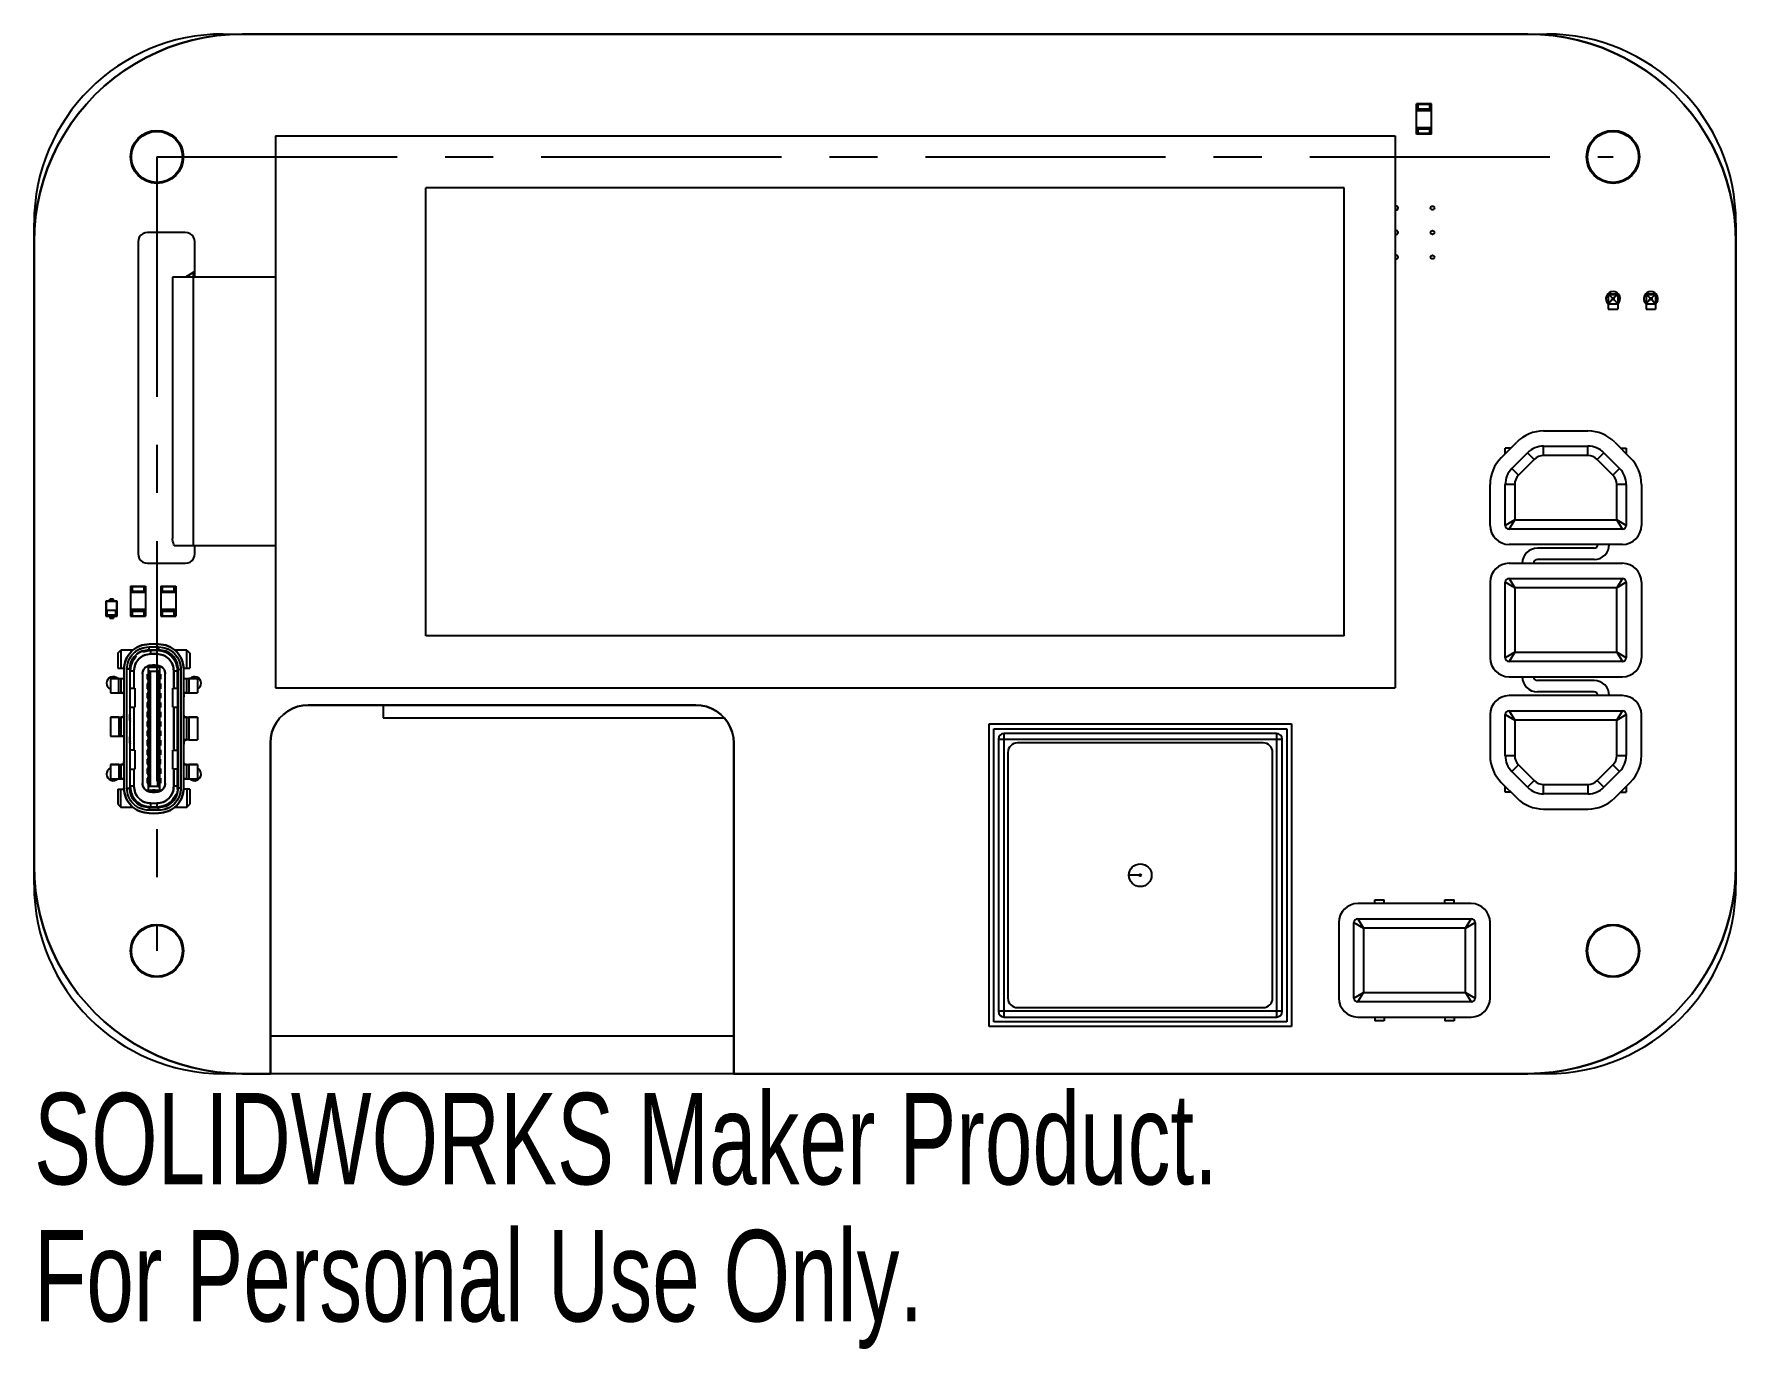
# Model space of a CAD drawing. Header units: millimetres. Extents: x -45 to 45, y -42.1 to 27.5.
import ezdxf

# ---------------------------------------------------------------- set-up
doc = ezdxf.new("R2010")
doc.units = ezdxf.units.MM
doc.linetypes.add('CENTERX2', pattern=[20.32, 12.7, -2.54, 2.54, -2.54])
doc.styles.add('SLDTEXTSTYLE0', font='TXT', dxfattribs={"width": 0.7})

msp = doc.modelspace()

# ---------------------------------------------------------------- texts
at = {"color": 7, "linetype": 'Continuous', "char_height": 4.83362, "attachment_point": 1, "style": 'SLDTEXTSTYLE0'}
for s, insert in [('SOLIDWORKS Maker Product.', (-45, -28.52)), ('For Personal Use Only.', (-45, -35.77))]:
    msp.add_mtext(s, dxfattribs=dict(at, insert=insert))

# ---------------------------------------------------------------- linework, layer by layer
at = {"color": 7, "linetype": 'Continuous'}
for p, q in [((-37.273, 27.002), (-37.901, 26.785)), ((-36.632, 27.18), (-37.273, 27.002)), ((-35.983, 27.32), (-36.632, 27.18)), ((-35.326, 27.42), (-35.983, 27.32)), ((-34.664, 27.48), (-35.326, 27.42)), ((-34, 27.5), (-34.664, 27.48)), ((34, 27.5), (-34, 27.5)), ((34.664, 27.48), (34, 27.5)), ((35.326, 27.42), (34.664, 27.48)), ((35.983, 27.32), (35.326, 27.42)), ((36.632, 27.18), (35.983, 27.32)), ((37.273, 27.002), (36.632, 27.18)), ((37.901, 26.785), (37.273, 27.002)), ((-39.112, 26.24), (-39.691, 25.914)), ((-38.515, 26.531), (-39.112, 26.24)), ((-37.901, 26.785), (-38.515, 26.531)), ((38.515, 26.531), (37.901, 26.785)), ((39.112, 26.24), (38.515, 26.531)), ((39.691, 25.914), (39.112, 26.24)), ((-40.249, 25.553), (-40.784, 25.159)), ((-39.691, 25.914), (-40.249, 25.553)), ((40.249, 25.553), (39.691, 25.914)), ((40.784, 25.159), (40.249, 25.553)), ((-41.294, 24.734), (-41.778, 24.278)), ((-40.784, 25.159), (-41.294, 24.734)), ((41.294, 24.734), (40.784, 25.159)), ((41.778, 24.278), (41.294, 24.734)), ((-42.234, 23.794), (-42.659, 23.284)), ((-41.778, 24.278), (-42.234, 23.794)), ((42.234, 23.794), (41.778, 24.278)), ((42.659, 23.284), (42.234, 23.794)), ((-43.053, 22.749), (-43.414, 22.191)), ((-42.659, 23.284), (-43.053, 22.749)), ((43.053, 22.749), (42.659, 23.284)), ((43.414, 22.191), (43.053, 22.749)), ((-43.74, 21.612), (-44.031, 21.015)), ((-43.414, 22.191), (-43.74, 21.612)), ((43.74, 21.612), (43.414, 22.191)), ((44.031, 21.015), (43.74, 21.612)), ((-44.031, 21.015), (-44.285, 20.401)), ((44.285, 20.401), (44.031, 21.015)), ((-44.285, 20.401), (-44.502, 19.773)), ((44.502, 19.773), (44.285, 20.401)), ((-44.68, 19.132), (-44.82, 18.483)), ((-44.502, 19.773), (-44.68, 19.132)), ((44.68, 19.132), (44.502, 19.773)), ((44.82, 18.483), (44.68, 19.132)), ((-44.82, 18.483), (-44.92, 17.826)), ((44.92, 17.826), (44.82, 18.483)), ((-44.98, 17.164), (-45, 16.5)), ((-44.92, 17.826), (-44.98, 17.164)), ((44.98, 17.164), (44.92, 17.826)), ((45, 16.5), (44.98, 17.164)), ((-45, 16.5), (-45, -16.5)), ((45, -16.5), (45, 16.5)), ((-31.331, -8.181), (-31.063, -8.081)), ((-31.063, -8.081), (-30.785, -8.02)), ((-30.785, -8.02), (-30.5, -8)), ((-30.5, -8), (-10, -8)), ((-10, -8), (-9.715, -8.02)), ((-9.715, -8.02), (-9.437, -8.081)), ((-9.437, -8.081), (-9.169, -8.181)), ((-32.319, -9.169), (-32.183, -8.919)), ((-32.183, -8.919), (-32.011, -8.69)), ((-32.011, -8.69), (-31.81, -8.489)), ((-31.81, -8.489), (-31.581, -8.317)), ((-31.581, -8.317), (-31.331, -8.181)), ((-9.169, -8.181), (-8.919, -8.317)), ((-8.919, -8.317), (-8.69, -8.489)), ((-8.69, -8.489), (-8.489, -8.69)), ((-8.489, -8.69), (-8.317, -8.919)), ((-8.317, -8.919), (-8.181, -9.169)), ((-32.5, -10), (-32.48, -9.715)), ((-32.48, -9.715), (-32.419, -9.437)), ((-32.419, -9.437), (-32.319, -9.169)), ((-8.181, -9.169), (-8.081, -9.437)), ((-8.081, -9.437), (-8.02, -9.715)), ((-8.02, -9.715), (-8, -10)), ((-32.5, -27.5), (-32.5, -10)), ((-8, -10), (-8, -27.5)), ((-45, -16.5), (-44.98, -17.164)), ((44.98, -17.164), (45, -16.5)), ((-44.98, -17.164), (-44.92, -17.826)), ((-44.92, -17.826), (-44.82, -18.483)), ((44.82, -18.483), (44.92, -17.826)), ((44.92, -17.826), (44.98, -17.164)), ((-44.82, -18.483), (-44.68, -19.132)), ((44.68, -19.132), (44.82, -18.483)), ((-44.68, -19.132), (-44.502, -19.773)), ((-44.502, -19.773), (-44.285, -20.401)), ((44.285, -20.401), (44.502, -19.773)), ((44.502, -19.773), (44.68, -19.132)), ((-44.285, -20.401), (-44.031, -21.015)), ((44.031, -21.015), (44.285, -20.401)), ((-44.031, -21.015), (-43.74, -21.612)), ((43.74, -21.612), (44.031, -21.015)), ((-43.74, -21.612), (-43.414, -22.191)), ((-43.414, -22.191), (-43.053, -22.749)), ((43.053, -22.749), (43.414, -22.191)), ((43.414, -22.191), (43.74, -21.612)), ((-43.053, -22.749), (-42.659, -23.284)), ((-42.659, -23.284), (-42.234, -23.794)), ((42.234, -23.794), (42.659, -23.284)), ((42.659, -23.284), (43.053, -22.749)), ((-42.234, -23.794), (-41.778, -24.278)), ((-41.778, -24.278), (-41.294, -24.734)), ((41.294, -24.734), (41.778, -24.278)), ((41.778, -24.278), (42.234, -23.794)), ((-41.294, -24.734), (-40.784, -25.159)), ((-40.784, -25.159), (-40.249, -25.553)), ((40.249, -25.553), (40.784, -25.159)), ((40.784, -25.159), (41.294, -24.734)), ((-40.249, -25.553), (-39.691, -25.914)), ((-39.691, -25.914), (-39.112, -26.24)), ((39.112, -26.24), (39.691, -25.914)), ((39.691, -25.914), (40.249, -25.553)), ((-39.112, -26.24), (-38.515, -26.531)), ((-38.515, -26.531), (-37.901, -26.785)), ((-37.901, -26.785), (-37.273, -27.002)), ((37.273, -27.002), (37.901, -26.785)), ((37.901, -26.785), (38.515, -26.531)), ((38.515, -26.531), (39.112, -26.24)), ((-37.273, -27.002), (-36.632, -27.18)), ((-36.632, -27.18), (-35.983, -27.32)), ((-35.983, -27.32), (-35.326, -27.42)), ((-35.326, -27.42), (-34.664, -27.48)), ((-34.664, -27.48), (-34, -27.5)), ((-34, -27.5), (-32.5, -27.5)), ((-8, -27.5), (34, -27.5)), ((34, -27.5), (34.664, -27.48)), ((34.664, -27.48), (35.326, -27.42)), ((35.326, -27.42), (35.983, -27.32)), ((35.983, -27.32), (36.632, -27.18)), ((36.632, -27.18), (37.273, -27.002))]:
    msp.add_line(p, q, dxfattribs=at)
at = {"color": 7, "linetype": 'Continuous', "lineweight": 25}
for p, q in [((-37.901, 26.785), (-37.273, 27.002)), ((-37.273, 27.002), (-36.632, 27.18)), ((-36.632, 27.18), (-35.983, 27.32)), ((-35.983, 27.32), (-35.326, 27.42)), ((-35.326, 27.42), (-34.664, 27.48)), ((-35, 27.5), (35, 27.5)), ((-34.664, 27.48), (-34, 27.5)), ((34, 27.5), (34.664, 27.48)), ((34.664, 27.48), (35.326, 27.42)), ((35.326, 27.42), (35.983, 27.32)), ((35.983, 27.32), (36.632, 27.18)), ((36.632, 27.18), (37.273, 27.002)), ((37.273, 27.002), (37.901, 26.785)), ((-39.691, 25.914), (-39.112, 26.24)), ((-39.112, 26.24), (-38.515, 26.531)), ((-38.515, 26.531), (-37.901, 26.785)), ((37.901, 26.785), (38.515, 26.531)), ((38.515, 26.531), (39.112, 26.24)), ((39.112, 26.24), (39.691, 25.914)), ((-40.784, 25.159), (-40.249, 25.553)), ((-40.249, 25.553), (-39.691, 25.914)), ((39.691, 25.914), (40.249, 25.553)), ((40.249, 25.553), (40.784, 25.159)), ((-41.778, 24.278), (-41.294, 24.734)), ((-41.294, 24.734), (-40.784, 25.159)), ((40.784, 25.159), (41.294, 24.734)), ((41.294, 24.734), (41.778, 24.278)), ((-42.659, 23.284), (-42.234, 23.794)), ((-42.234, 23.794), (-41.778, 24.278)), ((28.9, 23.8), (28.1, 23.8)), ((28.1, 22.2), (28.1, 23.8)), ((28.9, 23.77), (28.1, 23.77)), ((28.2, 23.725), (28.1, 23.725)), ((28.9, 23.5), (28.1, 23.5)), ((28.1, 23.45), (28.9, 23.45)), ((28.2, 23.5), (28.2, 23.725)), ((28.8, 23.53), (28.2, 23.53)), ((28.8, 23.725), (28.8, 23.5)), ((28.9, 23.725), (28.8, 23.725)), ((28.9, 22.2), (28.9, 23.8)), ((41.778, 24.278), (42.234, 23.794)), ((42.234, 23.794), (42.659, 23.284)), ((-43.414, 22.191), (-43.053, 22.749)), ((-43.053, 22.749), (-42.659, 23.284)), ((28.1, 22.55), (28.9, 22.55)), ((42.659, 23.284), (43.053, 22.749)), ((43.053, 22.749), (43.414, 22.191)), ((-44.031, 21.015), (-43.74, 21.612)), ((-43.74, 21.612), (-43.414, 22.191)), ((-32.226, 22.115), (26.974, 22.115)), ((-32.226, 22.115), (-32.226, -7.085)), ((26.974, 22.115), (26.974, -7.085)), ((28.9, 22.5), (28.1, 22.5)), ((28.1, 22.275), (28.2, 22.275)), ((28.9, 22.23), (28.1, 22.23)), ((28.9, 22.2), (28.1, 22.2)), ((28.2, 22.275), (28.2, 22.5)), ((28.8, 22.47), (28.2, 22.47)), ((28.8, 22.5), (28.8, 22.275)), ((28.8, 22.275), (28.9, 22.275)), ((43.414, 22.191), (43.74, 21.612)), ((43.74, 21.612), (44.031, 21.015)), ((-44.285, 20.401), (-44.031, 21.015)), ((44.031, 21.015), (44.285, 20.401)), ((-44.502, 19.773), (-44.285, 20.401)), ((44.285, 20.401), (44.502, 19.773)), ((-44.82, 18.483), (-44.68, 19.132)), ((-44.68, 19.132), (-44.502, 19.773)), ((24.274, 19.371), (-24.274, 19.371)), ((-24.274, -4.341), (-24.274, 19.371)), ((24.274, -4.341), (24.274, 19.371)), ((44.502, 19.773), (44.68, 19.132)), ((44.68, 19.132), (44.82, 18.483)), ((-44.92, 17.826), (-44.82, 18.483)), ((44.82, 18.483), (44.92, 17.826)), ((-45, -17.5), (-45, 17.5)), ((-45, 16.5), (-44.98, 17.164)), ((-44.98, 17.164), (-44.92, 17.826)), ((44.92, 17.826), (44.98, 17.164)), ((44.98, 17.164), (45, 16.5)), ((45, 17.5), (45, -17.5)), ((-39.483, 16.629), (-39.5, 16.5)), ((-39.5, 16.5), (-39.5, 0)), ((-39.433, 16.75), (-39.483, 16.629)), ((-39.354, 16.854), (-39.433, 16.75)), ((-39.25, 16.933), (-39.354, 16.854)), ((-39.129, 16.983), (-39.25, 16.933)), ((-39, 17), (-39.129, 16.983)), ((-37, 17), (-39, 17)), ((-36.871, 16.983), (-37, 17)), ((-36.75, 16.933), (-36.871, 16.983)), ((-36.646, 16.854), (-36.75, 16.933)), ((-36.567, 16.75), (-36.646, 16.854)), ((-36.517, 16.629), (-36.567, 16.75)), ((-36.5, 16.5), (-36.517, 16.629)), ((-36.5, 14.636), (-36.5, 16.5)), ((-37.677, 14.636), (-37.677, 0.809)), ((-32.226, 14.636), (-37.677, 14.636)), ((-36.577, 14.887), (-36.985, 14.636)), ((-36.577, 14.887), (-36.948, 14.636)), ((-36.577, 14.887), (-36.5, 14.935)), ((-36.577, 14.887), (-36.577, 0.447)), ((38.25, 13.75), (38.25, 12.95)), ((38.25, 13.75), (38.75, 13.75)), ((38.252, 13.719), (38.25, 13.718)), ((38.252, 13.719), (38.748, 13.719)), ((38.45, 13.55), (38.252, 13.719)), ((38.45, 13.55), (38.55, 13.55)), ((38.45, 13.55), (38.45, 13.45)), ((38.55, 13.55), (38.748, 13.719)), ((38.55, 13.55), (38.55, 13.45)), ((38.748, 13.719), (38.75, 13.718)), ((38.75, 13.75), (38.75, 12.95)), ((40.25, 13.75), (40.25, 12.95)), ((40.25, 13.75), (40.75, 13.75)), ((40.252, 13.719), (40.25, 13.718)), ((40.252, 13.719), (40.748, 13.719)), ((40.45, 13.55), (40.252, 13.719)), ((40.45, 13.55), (40.55, 13.55)), ((40.45, 13.55), (40.45, 13.45)), ((40.55, 13.55), (40.748, 13.719)), ((40.55, 13.55), (40.55, 13.45)), ((40.748, 13.719), (40.75, 13.718)), ((40.75, 13.75), (40.75, 12.95)), ((38.252, 13.219), (38.25, 13.218)), ((38.25, 12.95), (38.75, 12.95)), ((38.45, 13.45), (38.252, 13.219)), ((38.252, 13.219), (38.748, 13.219)), ((38.45, 13.45), (38.55, 13.45)), ((38.55, 13.45), (38.748, 13.219)), ((38.748, 13.219), (38.75, 13.218)), ((40.252, 13.219), (40.25, 13.218)), ((40.25, 12.95), (40.75, 12.95)), ((40.45, 13.45), (40.252, 13.219)), ((40.252, 13.219), (40.748, 13.219)), ((40.45, 13.45), (40.55, 13.45)), ((40.55, 13.45), (40.748, 13.219)), ((40.748, 13.219), (40.75, 13.218)), ((34.828, 6.5), (37.172, 6.5)), ((32.586, 5.086), (33.414, 5.914)), ((33.1, 5.6), (32.8, 5.6)), ((32.8, 5.3), (32.8, 5.6)), ((33.082, 5.582), (33.082, 5.6)), ((34.828, 5.2), (34.828, 5.7)), ((34.828, 5.7), (37.172, 5.7)), ((37.172, 5.2), (37.172, 5.7)), ((38.586, 5.914), (39.414, 5.086)), ((38.9, 5.6), (39.2, 5.6)), ((38.918, 5.6), (38.918, 5.582)), ((39.2, 5.6), (39.2, 5.3)), ((33.151, 4.52), (33.98, 5.349)), ((33.505, 4.167), (33.151, 4.52)), ((34.333, 4.995), (33.505, 4.167)), ((34.333, 4.995), (33.98, 5.349)), ((37.172, 5.2), (34.828, 5.2)), ((38.02, 5.349), (37.667, 4.995)), ((38.495, 4.167), (37.667, 4.995)), ((38.02, 5.349), (38.849, 4.52)), ((38.849, 4.52), (38.495, 4.167)), ((32, 1.5), (32, 3.672)), ((32.8, 1.5), (32.8, 3.672)), ((33.3, 3.672), (32.8, 3.672)), ((33.3, 3.672), (33.3, 1.8)), ((38.7, 1.8), (38.7, 3.672)), ((39.2, 3.672), (38.7, 3.672)), ((39.2, 3.672), (39.2, 1.5)), ((40, 3.672), (40, 1.5)), ((33.3, 1.8), (32.8, 1.5)), ((33, 1.3), (33.3, 1.8)), ((39, 1.3), (33, 1.3)), ((33.3, 1.8), (38.7, 1.8)), ((39, 1.3), (38.7, 1.8)), ((39.2, 1.5), (38.7, 1.8)), ((-39.5, 0), (-39.483, -0.129)), ((-37.59, 0.447), (-32.226, 0.447)), ((-36.517, -0.129), (-36.5, 0)), ((-36.5, 0), (-36.5, 0.447)), ((39, 0.5), (33, 0.5)), ((37.5, 0.3), (34.5, 0.3)), ((-39.483, -0.129), (-39.433, -0.25)), ((-39.433, -0.25), (-39.354, -0.354)), ((-39.354, -0.354), (-39.25, -0.433)), ((-39.25, -0.433), (-39.129, -0.483)), ((-39.129, -0.483), (-39, -0.5)), ((-39, -0.5), (-37, -0.5)), ((-37, -0.5), (-36.871, -0.483)), ((-36.871, -0.483), (-36.75, -0.433)), ((-36.75, -0.433), (-36.646, -0.354)), ((-36.646, -0.354), (-36.567, -0.25)), ((-36.567, -0.25), (-36.517, -0.129)), ((33, -0.5), (39, -0.5)), ((37.5, -0.3), (34.5, -0.3)), ((-39.9, -1.7), (-39.1, -1.7)), ((-39.9, -1.7), (-39.9, -3.3)), ((-39.9, -1.73), (-39.1, -1.73)), ((-39.8, -1.775), (-39.9, -1.775)), ((-39.8, -2), (-39.8, -1.775)), ((-39.2, -1.775), (-39.2, -2)), ((-39.1, -1.775), (-39.2, -1.775)), ((-39.1, -1.7), (-39.1, -3.3)), ((-38.3, -1.7), (-37.5, -1.7)), ((-38.3, -1.7), (-38.3, -3.3)), ((-38.3, -1.73), (-37.5, -1.73)), ((-38.2, -1.775), (-38.3, -1.775)), ((-38.2, -2), (-38.2, -1.775)), ((-37.5, -1.775), (-37.6, -1.775)), ((-37.6, -1.775), (-37.6, -2)), ((-37.5, -1.7), (-37.5, -3.3)), ((32, -1.5), (32, -5.5)), ((32.8, -5.5), (32.8, -1.5)), ((33.3, -1.8), (32.8, -1.5)), ((33, -1.3), (33.3, -1.8)), ((33, -1.3), (39, -1.3)), ((33.3, -1.8), (33.3, -5.2)), ((38.7, -1.8), (33.3, -1.8)), ((39, -1.3), (38.7, -1.8)), ((39.2, -1.5), (38.7, -1.8)), ((38.7, -5.2), (38.7, -1.8)), ((39.2, -1.5), (39.2, -5.5)), ((40, -1.5), (40, -5.5)), ((-41.2, -2.5), (-41.183, -2.517)), ((-40.6, -2.5), (-41.2, -2.5)), ((-41.2, -2.5), (-41.2, -3.3)), ((-40.617, -2.517), (-41.183, -2.517)), ((-41.183, -2.517), (-41.183, -3.283)), ((-41, -2.5), (-41, -2.4)), ((-40.8, -2.4), (-41, -2.4)), ((-40.8, -2.5), (-40.8, -2.4)), ((-40.6, -2.5), (-40.617, -2.517)), ((-40.617, -3.283), (-40.617, -2.517)), ((-40.6, -3.3), (-40.6, -2.5)), ((-39.9, -2), (-39.1, -2)), ((-39.1, -2.05), (-39.9, -2.05)), ((-39.8, -1.97), (-39.2, -1.97)), ((-38.3, -2), (-37.5, -2)), ((-37.5, -2.05), (-38.3, -2.05)), ((-38.2, -1.97), (-37.6, -1.97)), ((-41.2, -3.3), (-41.183, -3.283)), ((-41.2, -3.3), (-40.6, -3.3)), ((-41.183, -3.283), (-40.617, -3.283)), ((-41.133, -3.233), (-41.133, -2.983)), ((-41.133, -2.983), (-40.667, -2.983)), ((-41.133, -3.233), (-40.667, -3.233)), ((-41, -3.3), (-41, -3.4)), ((-41, -3.4), (-40.8, -3.4)), ((-40.8, -3.3), (-40.8, -3.4)), ((-40.667, -3.233), (-40.667, -2.983)), ((-40.6, -3.3), (-40.617, -3.283)), ((-39.1, -2.95), (-39.9, -2.95)), ((-39.9, -3), (-39.1, -3)), ((-39.9, -3.225), (-39.8, -3.225)), ((-39.9, -3.27), (-39.1, -3.27)), ((-39.9, -3.3), (-39.1, -3.3)), ((-39.8, -3.225), (-39.8, -3)), ((-39.8, -3.03), (-39.2, -3.03)), ((-39.2, -3), (-39.2, -3.225)), ((-39.2, -3.225), (-39.1, -3.225)), ((-37.5, -2.95), (-38.3, -2.95)), ((-38.3, -3), (-37.5, -3)), ((-38.3, -3.225), (-38.2, -3.225)), ((-38.3, -3.27), (-37.5, -3.27)), ((-38.3, -3.3), (-37.5, -3.3)), ((-38.2, -3.225), (-38.2, -3)), ((-38.2, -3.03), (-37.6, -3.03)), ((-37.6, -3), (-37.6, -3.225)), ((-37.6, -3.225), (-37.5, -3.225)), ((24.274, -4.341), (-24.274, -4.341)), ((-40.563, -5.246), (-40.413, -5.096)), ((-40.563, -5.246), (-40.563, -6.041)), ((-39.779, -5.096), (-40.413, -5.096)), ((-40.413, -5.096), (-40.413, -6.041)), ((-39.239, -5.18), (-38.818, -5.096)), ((-39.014, -5.096), (-38.313, -5.096)), ((-38.413, -4.776), (-38.913, -4.776)), ((-38.913, -4.926), (-38.413, -4.926)), ((-38.913, -5.076), (-38.913, -4.926)), ((-38.913, -5.076), (-38.413, -5.076)), ((-38.874, -5.096), (-38.856, -5.076)), ((-38.818, -5.296), (-38.818, -5.096)), ((-38.508, -5.096), (-38.818, -5.096)), ((-38.818, -5.296), (-38.508, -5.296)), ((-38.508, -5.296), (-38.818, -5.296)), ((-38.738, -5.076), (-38.738, -5.096)), ((-38.588, -5.087), (-38.738, -5.087)), ((-38.588, -5.076), (-38.588, -5.096)), ((-38.508, -5.096), (-38.508, -5.296)), ((-38.475, -5.076), (-38.451, -5.095)), ((-38.413, -4.926), (-38.413, -5.076)), ((-36.913, -5.096), (-37.548, -5.096)), ((-36.913, -6.041), (-36.913, -5.096)), ((-36.913, -5.096), (-36.763, -5.246)), ((-36.763, -5.246), (-36.763, -6.041)), ((33.3, -5.2), (32.8, -5.5)), ((33.3, -5.2), (33, -5.7)), ((33.3, -5.2), (38.7, -5.2)), ((38.7, -5.2), (39, -5.7)), ((39.2, -5.5), (38.7, -5.2)), ((-40.563, -6.041), (-40.242, -6.041)), ((-40.242, -6.041), (-40.243, -6.105)), ((-40.243, -6.106), (-40.243, -12.386)), ((-40.093, -12.386), (-40.093, -6.106)), ((-39.943, -6.106), (-40.093, -6.106)), ((-39.943, -6.106), (-39.943, -12.386)), ((-39.919, -6.196), (-39.718, -6.196)), ((-39.919, -7.101), (-39.919, -6.196)), ((-39.918, -12.296), (-39.918, -6.196)), ((-39.719, -6.196), (-39.719, -7.101)), ((-39.718, -6.196), (-39.718, -7.101)), ((-39.063, -5.988), (-38.997, -5.943)), ((-38.963, -5.954), (-38.963, -12.506)), ((-38.663, -5.986), (-38.963, -5.986)), ((-38.963, -5.986), (-38.363, -5.986)), ((-38.963, -6.161), (-38.863, -6.201)), ((-38.863, -6.201), (-38.463, -6.201)), ((-38.863, -6.201), (-38.863, -12.291)), ((-38.738, -5.901), (-38.813, -5.901)), ((-38.813, -5.979), (-38.738, -5.979)), ((-38.588, -5.886), (-38.738, -5.886)), ((-38.738, -5.886), (-38.738, -5.986)), ((-38.738, -5.893), (-38.588, -5.893)), ((-38.694, -5.969), (-38.738, -5.969)), ((-38.363, -5.986), (-38.663, -5.986)), ((-38.588, -5.969), (-38.632, -5.969)), ((-38.588, -5.886), (-38.588, -5.986)), ((-38.513, -5.901), (-38.588, -5.901)), ((-38.588, -5.979), (-38.513, -5.979)), ((-38.513, -5.901), (-38.513, -5.907)), ((-38.513, -5.901), (-38.445, -5.915)), ((-38.463, -6.201), (-38.363, -6.161)), ((-38.463, -6.201), (-38.463, -12.291)), ((-38.363, -5.954), (-38.363, -12.506)), ((-37.608, -7.101), (-37.608, -6.196)), ((-37.608, -6.196), (-37.408, -6.196)), ((-37.608, -6.196), (-37.608, -7.101)), ((-37.408, -7.101), (-37.408, -6.196)), ((-37.408, -6.196), (-37.408, -12.296)), ((-37.383, -6.106), (-37.383, -12.386)), ((-37.383, -6.106), (-37.233, -6.106)), ((-37.233, -6.106), (-37.233, -12.386)), ((-37.085, -6.041), (-36.763, -6.041)), ((-37.083, -6.106), (-37.085, -6.041)), ((-37.083, -12.386), (-37.083, -6.106)), ((39, -5.7), (33, -5.7)), ((-40.963, -6.596), (-40.963, -7.346)), ((-40.513, -6.596), (-40.393, -6.596)), ((-40.513, -7.346), (-40.513, -6.596)), ((-40.393, -7.346), (-40.393, -6.596)), ((-39.919, -7.101), (-39.668, -7.101)), ((-39.668, -7.101), (-39.668, -8.101)), ((-39.263, -6.351), (-39.263, -12.141)), ((-39.013, -6.861), (-39.013, -7.131)), ((-38.963, -6.371), (-39.002, -6.371)), ((-38.313, -6.361), (-38.313, -6.631)), ((-38.313, -6.861), (-38.313, -7.131)), ((-38.063, -12.141), (-38.063, -6.351)), ((-37.658, -8.101), (-37.658, -7.101)), ((-37.658, -7.101), (-37.408, -7.101)), ((-37.383, -7.201), (-37.383, -6.596)), ((-37.083, -7.346), (-37.083, -6.596)), ((-36.933, -6.596), (-36.934, -7.346)), ((-36.933, -6.596), (-36.813, -6.596)), ((-36.813, -6.596), (-36.813, -7.346)), ((-36.363, -6.596), (-36.363, -7.346)), ((-32.226, -7.085), (26.974, -7.085)), ((33, -6.5), (39, -6.5)), ((37.5, -6.7), (34.5, -6.7)), ((-40.513, -7.346), (-40.393, -7.346)), ((-39.918, -7.201), (-39.943, -7.201)), ((-39.943, -7.351), (-39.918, -7.351)), ((-39.918, -7.841), (-39.943, -7.841)), ((-39.918, -7.991), (-39.943, -7.991)), ((-39.013, -7.361), (-39.013, -7.631)), ((-39.013, -7.861), (-39.013, -8.131)), ((-38.313, -7.361), (-38.313, -7.631)), ((-38.313, -7.861), (-38.313, -8.131)), ((-37.383, -7.201), (-37.408, -7.201)), ((-37.383, -7.351), (-37.408, -7.351)), ((-37.408, -7.841), (-37.383, -7.841)), ((-37.408, -7.991), (-37.383, -7.991)), ((-37.083, -7.466), (-37.083, -7.346)), ((-37.082, -7.346), (-36.813, -7.346)), ((-31.063, -8.081), (-31.331, -8.181)), ((-30.785, -8.02), (-31.063, -8.081)), ((-30.5, -8), (-30.785, -8.02)), ((-10, -8), (-30.5, -8)), ((-26.542, -8), (-26.542, -8.671)), ((-9.715, -8.02), (-10, -8)), ((-9.437, -8.081), (-9.715, -8.02)), ((-9.169, -8.181), (-9.437, -8.081)), ((39, -7.5), (33, -7.5)), ((37.5, -7.3), (34.5, -7.3)), ((-40.963, -8.646), (-40.963, -9.646)), ((-40.513, -8.646), (-40.392, -8.646)), ((-40.513, -8.646), (-40.513, -9.646)), ((-40.393, -9.646), (-40.392, -8.646)), ((-39.931, -8.479), (-39.943, -8.496)), ((-39.943, -8.646), (-39.931, -8.646)), ((-39.943, -8.796), (-39.931, -8.813)), ((-39.931, -8.717), (-39.931, -8.646)), ((-39.919, -8.101), (-39.668, -8.101)), ((-39.919, -10.391), (-39.919, -8.101)), ((-39.719, -8.101), (-39.719, -10.391)), ((-39.718, -8.101), (-39.718, -10.391)), ((-39.013, -8.361), (-39.013, -8.631)), ((-39.013, -8.861), (-39.013, -9.131)), ((-38.313, -8.361), (-38.313, -8.631)), ((-38.313, -8.861), (-38.313, -9.131)), ((-37.658, -8.101), (-37.408, -8.101)), ((-37.608, -10.391), (-37.608, -8.101)), ((-37.608, -8.101), (-37.608, -10.391)), ((-37.408, -10.391), (-37.408, -8.101)), ((-37.408, -8.448), (-37.408, -8.448)), ((-37.383, -8.496), (-37.396, -8.479)), ((-37.396, -8.581), (-37.396, -8.646)), ((-37.383, -8.646), (-37.396, -8.646)), ((-37.396, -8.813), (-37.383, -8.797)), ((-37.383, -9.694), (-37.383, -8.646)), ((-37.083, -8.646), (-37.083, -8.525)), ((-37.083, -9.846), (-37.083, -8.646)), ((-36.933, -8.646), (-36.934, -9.846)), ((-36.933, -8.646), (-36.813, -8.646)), ((-36.813, -8.646), (-36.813, -9.846)), ((-36.363, -8.646), (-36.363, -9.846)), ((-32.183, -8.919), (-32.319, -9.169)), ((-32.011, -8.69), (-32.183, -8.919)), ((-31.81, -8.489), (-32.011, -8.69)), ((-31.581, -8.317), (-31.81, -8.489)), ((-31.331, -8.181), (-31.581, -8.317)), ((-26.542, -8.671), (-8.508, -8.671)), ((-8.919, -8.317), (-9.169, -8.181)), ((-8.69, -8.489), (-8.919, -8.317)), ((-8.489, -8.69), (-8.69, -8.489)), ((-8.317, -8.919), (-8.489, -8.69)), ((-8.181, -9.169), (-8.317, -8.919)), ((5.5, -25), (5.5, -9)), ((5.5, -9), (21.5, -9)), ((21.5, -9), (21.5, -25)), ((32, -8.5), (32, -10.672)), ((32.8, -10.672), (32.8, -8.5)), ((32.8, -8.5), (33.3, -8.8)), ((33, -8.3), (33.3, -8.8)), ((33, -8.3), (39, -8.3)), ((33.3, -8.8), (33.3, -10.672)), ((38.7, -8.8), (33.3, -8.8)), ((38.7, -8.8), (39, -8.3)), ((38.7, -8.8), (39.2, -8.5)), ((38.7, -10.672), (38.7, -8.8)), ((39.2, -8.5), (39.2, -10.672)), ((40, -10.672), (40, -8.5)), ((-40.513, -9.646), (-40.393, -9.646)), ((-39.931, -9.679), (-39.943, -9.696)), ((-39.943, -9.846), (-39.931, -9.846)), ((-39.931, -9.917), (-39.931, -9.846)), ((-39.013, -9.361), (-39.013, -9.631)), ((-39.013, -9.861), (-39.013, -10.131)), ((-38.313, -9.361), (-38.313, -9.631)), ((-38.313, -9.861), (-38.313, -10.131)), ((-37.383, -9.696), (-37.396, -9.679)), ((-37.396, -9.781), (-37.396, -9.846)), ((-37.383, -9.846), (-37.396, -9.846)), ((-37.383, -9.776), (-37.383, -9.771)), ((-37.383, -9.846), (-37.383, -9.793)), ((-36.813, -9.846), (-37.083, -9.846)), ((-37.083, -9.966), (-37.083, -9.846)), ((-32.48, -9.715), (-32.5, -10)), ((-32.419, -9.437), (-32.48, -9.715)), ((-32.319, -9.169), (-32.419, -9.437)), ((-8.081, -9.437), (-8.181, -9.169)), ((-8.02, -9.715), (-8.081, -9.437)), ((-8, -10), (-8.02, -9.715)), ((5.75, -9.25), (21.25, -9.25)), ((5.75, -24.75), (5.75, -9.25)), ((6, -9.8), (6, -24.2)), ((6, -9.8), (21, -9.8)), ((6.3, -24.5), (6.3, -9.5)), ((20.7, -9.5), (6.3, -9.5)), ((20.7, -9.5), (20.7, -24.5)), ((21, -24.2), (21, -9.8)), ((21.25, -9.25), (21.25, -24.75)), ((-39.943, -9.996), (-39.931, -10.013)), ((-39.943, -10.501), (-39.918, -10.501)), ((-39.918, -10.651), (-39.943, -10.651)), ((-39.668, -10.391), (-39.919, -10.391)), ((-39.668, -10.391), (-39.668, -11.391)), ((-39.013, -10.361), (-39.013, -10.631)), ((-38.313, -10.361), (-38.313, -10.631)), ((-37.658, -11.391), (-37.658, -10.391)), ((-37.658, -10.391), (-37.408, -10.391)), ((-37.383, -10.501), (-37.408, -10.501)), ((-37.408, -10.651), (-37.383, -10.651)), ((-37.396, -10.013), (-37.383, -9.997)), ((-37.383, -9.923), (-37.383, -9.939)), ((-32.5, -10), (-32.5, -27.5)), ((-8, -27.5), (-8, -10)), ((6.5, -10.5), (6.5, -23.5)), ((20, -10), (7, -10)), ((20.5, -23.5), (20.5, -10.5)), ((32.8, -10.672), (33.3, -10.672)), ((38.7, -10.672), (39.2, -10.672)), ((-40.963, -11.146), (-40.963, -11.896)), ((-40.513, -11.146), (-40.392, -11.146)), ((-40.513, -11.146), (-40.513, -11.896)), ((-40.393, -11.896), (-40.392, -11.146)), ((-39.943, -11.141), (-39.918, -11.141)), ((-39.943, -11.291), (-39.918, -11.291)), ((-39.919, -11.391), (-39.668, -11.391)), ((-39.919, -12.296), (-39.919, -11.391)), ((-39.719, -11.391), (-39.719, -12.296)), ((-39.718, -11.391), (-39.718, -12.296)), ((-39.013, -10.861), (-39.013, -11.131)), ((-39.013, -11.361), (-39.013, -11.631)), ((-38.313, -11.131), (-38.313, -10.861)), ((-38.313, -11.361), (-38.313, -11.631)), ((-37.408, -11.391), (-37.658, -11.391)), ((-37.608, -12.296), (-37.608, -11.391)), ((-37.608, -11.391), (-37.608, -12.296)), ((-37.383, -11.141), (-37.408, -11.141)), ((-37.408, -11.291), (-37.383, -11.291)), ((-37.408, -12.296), (-37.408, -11.391)), ((-37.083, -11.146), (-37.083, -11.026)), ((-36.933, -11.146), (-36.933, -11.896)), ((-36.933, -11.146), (-36.813, -11.146)), ((-36.813, -11.146), (-36.813, -11.896)), ((-36.363, -11.146), (-36.363, -11.896)), ((33.151, -11.52), (33.505, -11.167)), ((33.98, -12.349), (33.151, -11.52)), ((33.505, -11.167), (34.333, -11.995)), ((37.667, -11.995), (38.495, -11.167)), ((38.849, -11.52), (38.02, -12.349)), ((38.495, -11.167), (38.849, -11.52)), ((-40.563, -12.451), (-40.242, -12.451)), ((-40.563, -12.451), (-40.563, -13.246)), ((-40.513, -11.896), (-40.393, -11.896)), ((-40.413, -13.396), (-40.413, -12.451)), ((-40.243, -12.388), (-40.242, -12.451)), ((-40.093, -12.386), (-39.943, -12.386)), ((-39.718, -12.296), (-39.919, -12.296)), ((-39.013, -11.861), (-39.013, -12.131)), ((-38.963, -12.331), (-38.863, -12.291)), ((-38.963, -12.506), (-38.738, -12.506)), ((-38.963, -12.538), (-38.963, -12.51)), ((-38.813, -12.591), (-38.881, -12.577)), ((-38.863, -12.291), (-38.463, -12.291)), ((-38.813, -12.513), (-38.857, -12.506)), ((-38.827, -12.589), (-38.816, -12.581)), ((-38.817, -12.582), (-38.825, -12.59)), ((-38.738, -12.513), (-38.813, -12.513)), ((-38.813, -12.586), (-38.813, -12.591)), ((-38.813, -12.591), (-38.738, -12.591)), ((-38.738, -12.506), (-38.738, -12.606)), ((-38.588, -12.507), (-38.738, -12.507)), ((-38.588, -12.599), (-38.738, -12.599)), ((-38.588, -12.506), (-38.363, -12.506)), ((-38.588, -12.506), (-38.588, -12.606)), ((-38.513, -12.513), (-38.588, -12.513)), ((-38.588, -12.591), (-38.513, -12.591)), ((-38.469, -12.506), (-38.513, -12.513)), ((-38.463, -12.291), (-38.363, -12.331)), ((-38.363, -12.51), (-38.363, -12.538)), ((-38.203, -12.465), (-38.33, -12.549)), ((-38.313, -11.861), (-38.313, -12.131)), ((-37.408, -12.296), (-37.608, -12.296)), ((-37.419, -12.451), (-37.408, -12.296)), ((-37.233, -12.386), (-37.383, -12.386)), ((-37.085, -12.451), (-37.083, -12.386)), ((-36.763, -12.451), (-37.085, -12.451)), ((-36.933, -11.896), (-36.813, -11.896)), ((-36.913, -12.451), (-36.913, -13.396)), ((-36.763, -12.451), (-36.763, -13.246)), ((32.586, -12.086), (33.414, -12.914)), ((32.8, -12.6), (32.8, -12.3)), ((33.1, -12.6), (32.8, -12.6)), ((33.082, -12.6), (33.082, -12.582)), ((33.98, -12.349), (34.333, -11.995)), ((34.828, -12.2), (37.172, -12.2)), ((34.828, -12.7), (34.828, -12.2)), ((37.172, -12.2), (37.172, -12.7)), ((37.667, -11.995), (38.02, -12.349)), ((38.586, -12.914), (39.414, -12.086)), ((38.9, -12.6), (39.2, -12.6)), ((38.918, -12.582), (38.918, -12.6)), ((39.2, -12.3), (39.2, -12.6)), ((-40.563, -13.246), (-40.413, -13.396)), ((-40.413, -13.396), (-39.779, -13.396)), ((-38.313, -13.396), (-39.014, -13.396)), ((-38.913, -13.416), (-38.913, -13.566)), ((-38.913, -13.416), (-38.413, -13.416)), ((-38.818, -13.396), (-38.818, -13.196)), ((-38.818, -13.196), (-38.508, -13.196)), ((-38.818, -13.196), (-38.508, -13.196)), ((-38.508, -13.396), (-38.818, -13.396)), ((-38.738, -12.606), (-38.588, -12.606)), ((-38.738, -13.396), (-38.738, -13.416)), ((-38.738, -13.405), (-38.588, -13.405)), ((-38.588, -13.396), (-38.588, -13.416)), ((-38.508, -13.196), (-38.508, -13.396)), ((-38.413, -13.566), (-38.413, -13.416)), ((-37.548, -13.396), (-36.913, -13.396)), ((-36.913, -13.396), (-36.763, -13.246)), ((37.172, -12.7), (34.828, -12.7)), ((34.828, -13.5), (37.172, -13.5)), ((-38.413, -13.566), (-38.913, -13.566)), ((-38.913, -13.716), (-38.413, -13.716)), ((-44.98, -17.164), (-45, -16.5)), ((13.448, -17), (12.9, -17)), ((45, -16.5), (44.98, -17.164)), ((-44.92, -17.826), (-44.98, -17.164)), ((-44.82, -18.483), (-44.92, -17.826)), ((44.92, -17.826), (44.82, -18.483)), ((44.98, -17.164), (44.92, -17.826)), ((-44.68, -19.132), (-44.82, -18.483)), ((31, -18.5), (25, -18.5)), ((25.9, -18.3), (26.4, -18.3)), ((25.9, -18.5), (25.9, -18.3)), ((26.4, -18.5), (26.4, -18.3)), ((29.6, -18.3), (30.1, -18.3)), ((29.6, -18.5), (29.6, -18.3)), ((30.1, -18.5), (30.1, -18.3)), ((44.82, -18.483), (44.68, -19.132)), ((-44.502, -19.773), (-44.68, -19.132)), ((-44.285, -20.401), (-44.502, -19.773)), ((24, -19.5), (24, -23.5)), ((24.8, -19.5), (25.3, -19.8)), ((24.8, -23.5), (24.8, -19.5)), ((25, -19.3), (25.3, -19.8)), ((25, -19.3), (31, -19.3)), ((30.7, -19.8), (25.3, -19.8)), ((25.3, -19.8), (25.3, -23.2)), ((30.7, -19.8), (31, -19.3)), ((30.7, -19.8), (31.2, -19.5)), ((30.7, -23.2), (30.7, -19.8)), ((31.2, -19.5), (31.2, -23.5)), ((32, -23.5), (32, -19.5)), ((44.502, -19.773), (44.285, -20.401)), ((44.68, -19.132), (44.502, -19.773)), ((-44.031, -21.015), (-44.285, -20.401)), ((44.285, -20.401), (44.031, -21.015)), ((-43.74, -21.612), (-44.031, -21.015)), ((44.031, -21.015), (43.74, -21.612)), ((-43.414, -22.191), (-43.74, -21.612)), ((-43.053, -22.749), (-43.414, -22.191)), ((43.414, -22.191), (43.053, -22.749)), ((43.74, -21.612), (43.414, -22.191)), ((-42.659, -23.284), (-43.053, -22.749)), ((-42.234, -23.794), (-42.659, -23.284)), ((24.8, -23.5), (25.3, -23.2)), ((25, -23.7), (25.3, -23.2)), ((25.3, -23.2), (30.7, -23.2)), ((30.7, -23.2), (31, -23.7)), ((30.7, -23.2), (31.2, -23.5)), ((42.659, -23.284), (42.234, -23.794)), ((43.053, -22.749), (42.659, -23.284)), ((-41.778, -24.278), (-42.234, -23.794)), ((-41.294, -24.734), (-41.778, -24.278)), ((21, -24.2), (6, -24.2)), ((7, -24), (20, -24)), ((31, -23.7), (25, -23.7)), ((41.778, -24.278), (41.294, -24.734)), ((42.234, -23.794), (41.778, -24.278)), ((-40.784, -25.159), (-41.294, -24.734)), ((-40.249, -25.553), (-40.784, -25.159)), ((21.5, -25), (5.5, -25)), ((21.25, -24.75), (5.75, -24.75)), ((6.3, -24.5), (20.7, -24.5)), ((25, -24.5), (31, -24.5)), ((25.9, -24.5), (25.9, -24.7)), ((26.4, -24.7), (25.9, -24.7)), ((26.4, -24.5), (26.4, -24.7)), ((29.6, -24.5), (29.6, -24.7)), ((30.1, -24.7), (29.6, -24.7)), ((30.1, -24.5), (30.1, -24.7)), ((40.784, -25.159), (40.249, -25.553)), ((41.294, -24.734), (40.784, -25.159)), ((-39.691, -25.914), (-40.249, -25.553)), ((-39.112, -26.24), (-39.691, -25.914)), ((-32.5, -25.5), (-8, -25.5)), ((39.691, -25.914), (39.112, -26.24)), ((40.249, -25.553), (39.691, -25.914)), ((-38.515, -26.531), (-39.112, -26.24)), ((-37.901, -26.785), (-38.515, -26.531)), ((-37.273, -27.002), (-37.901, -26.785)), ((37.901, -26.785), (37.273, -27.002)), ((38.515, -26.531), (37.901, -26.785)), ((39.112, -26.24), (38.515, -26.531)), ((-36.632, -27.18), (-37.273, -27.002)), ((-35.983, -27.32), (-36.632, -27.18)), ((-35.326, -27.42), (-35.983, -27.32)), ((-34.664, -27.48), (-35.326, -27.42)), ((35, -27.5), (-35, -27.5)), ((-34, -27.5), (-34.664, -27.48)), ((34.664, -27.48), (34, -27.5)), ((35.326, -27.42), (34.664, -27.48)), ((35.983, -27.32), (35.326, -27.42)), ((36.632, -27.18), (35.983, -27.32)), ((37.273, -27.002), (36.632, -27.18))]:
    msp.add_line(p, q, dxfattribs=at)
at = {"color": 7, "linetype": 'CENTERX2'}
for q in [(38.5, 21), (-38.5, -21)]:
    msp.add_line((-38.5, 21), q, dxfattribs=at)
at = {"color": 7, "linetype": 'Continuous'}
for centre in [(-38.5, 21), (38.5, 21), (-38.5, -21), (38.5, -21)]:
    msp.add_circle(centre, 1.4, dxfattribs=at)
at = {"color": 7, "linetype": 'Continuous', "lineweight": 25}
for centre, radius in [((-38.5, 21), 1.35), ((38.5, 21), 1.35), ((28.955, 18.3), 0.1), ((28.955, 17), 0.1), ((28.955, 15.7), 0.1), ((13.5, -17), 0.6), ((13.5, -17), 0.0523), ((-38.5, -21), 1.35), ((38.5, -21), 1.35)]:
    msp.add_circle(centre, radius, dxfattribs=at)
for centre, radius, start, end in [((-35, 17.5), 10, 90, 180), ((35, 17.5), 10, 0, 90), ((27.045, 18.3), 0.1, 224.76508, 135.23492), ((27.045, 17), 0.1, 224.76508, 135.23492), ((27.045, 15.7), 0.1, 224.76508, 135.23492), ((38.5, 13.5), 0.375, 311.81031, 228.18969), ((40.5, 13.5), 0.375, 311.81031, 228.18969), ((34.828, 4.5), 2, 90, 135), ((37.172, 4.5), 2, 45, 90), ((34.828, 4.5), 1.2, 90, 135), ((37.172, 4.5), 1.2, 45, 90), ((34, 3.672), 2, 135, 180), ((34, 3.672), 1.2, 135, 180), ((34.828, 4.5), 0.7, 90, 135), ((37.172, 4.5), 0.7, 45, 90), ((38, 3.672), 1.2, 0, 45), ((38, 3.672), 2, 0, 45), ((34, 3.672), 0.7, 135, 180), ((38, 3.672), 0.7, 360, 45), ((33, 1.5), 1, 180, 270), ((33, 1.5), 0.2, 180, 270), ((39, 1.5), 0.2, 270, 0), ((39, 1.5), 1, 270, 0), ((34.5, -0.5), 0.8, 90, 180), ((37.5, 0.5), 0.2, 270, 0), ((37.5, 0.5), 0.8, 270, 0), ((33, -1.5), 1, 90, 180), ((34.5, -0.5), 0.2, 90, 180), ((39, -1.5), 1, 0, 90), ((33, -1.5), 0.2, 90, 180), ((39, -1.5), 0.2, 0, 90), ((33, -5.5), 1, 180, 270), ((33, -5.5), 0.2, 180, 270), ((39, -5.5), 0.2, 270, 0), ((39, -5.5), 1, 270, 0), ((-40.815, -6.85), 0.35, 46.65786, 244.39408), ((-36.515, -6.85), 0.35, 295.86297, 132.59595), ((34.5, -6.5), 0.8, 180, 270), ((34.5, -6.5), 0.2, 180, 270), ((37.5, -7.5), 0.8, 0, 90), ((33, -8.5), 1, 90, 180), ((37.5, -7.5), 0.2, 0, 90), ((39, -8.5), 1, 0, 90), ((33, -8.5), 0.2, 90, 180), ((39, -8.5), 0.2, 0, 90), ((6.3, -9.8), 0.3, 90, 180), ((20.7, -9.8), 0.3, 0, 90), ((7, -10.5), 0.5, 90, 180), ((20, -10.5), 0.5, 0, 90), ((34, -10.672), 2, 180, 225), ((34, -10.672), 1.2, 180, 225), ((34, -10.672), 0.7, 180, 225), ((38, -10.672), 0.7, 315, 0), ((38, -10.672), 1.2, 315, 0), ((38, -10.672), 2, 315, 0), ((-40.815, -11.65), 0.35, 115.10148, 314.25959), ((-36.515, -11.65), 0.35, 225.32825, 63.86987), ((34.828, -11.5), 1.2, 225, 270), ((34.828, -11.5), 0.7, 225, 270), ((37.172, -11.5), 0.7, 270, 315), ((37.172, -11.5), 1.2, 270, 315), ((34.828, -11.5), 2, 225, 270), ((37.172, -11.5), 2, 270, 315), ((-35, -17.5), 10, 180, 270), ((35, -17.5), 10, 270, 0), ((25, -19.5), 1, 90, 180), ((31, -19.5), 1, 0, 90), ((25, -19.5), 0.2, 90, 180), ((31, -19.5), 0.2, 0, 90), ((6.3, -24.2), 0.3, 180, 270), ((7, -23.5), 0.5, 180, 270), ((20, -23.5), 0.5, 270, 0), ((20.7, -24.2), 0.3, 270, 0), ((25, -23.5), 1, 180, 270), ((25, -23.5), 0.2, 180, 270), ((31, -23.5), 0.2, 270, 0), ((31, -23.5), 1, 270, 0)]:
    msp.add_arc(centre, radius, start, end, dxfattribs=at)
for points, knots in [([(-37.59, 0.447), (-37.619, 0.521), (-37.668, 0.644), (-37.673, 0.762), (-37.675, 0.809)], [0, 0, 0, 0, 0.597701, 1, 1, 1, 1]), ([(-38.913, -4.776), (-39.088, -4.796), (-39.436, -4.836), (-39.876, -5.144), (-40.183, -5.583), (-40.223, -5.932), (-40.243, -6.106)], [0, 0, 0, 0, 0.25, 0.5, 0.75, 1, 1, 1, 1]), ([(-40.093, -6.106), (-40.077, -5.958), (-40.053, -5.729), (-39.906, -5.454), (-39.754, -5.266), (-39.566, -5.114), (-39.291, -4.967), (-39.062, -4.942), (-38.913, -4.926)], [0, 0, 0, 0, 0.2394436, 0.3691903, 0.4999999, 0.6296986, 0.7605566, 1, 1, 1, 1]), ([(-38.818, -5.296), (-38.931, -5.308), (-39.106, -5.327), (-39.316, -5.439), (-39.459, -5.555), (-39.575, -5.698), (-39.687, -5.908), (-39.706, -6.083), (-39.718, -6.196)], [0, 0, 0, 0, 0.239444, 0.369027, 0.5, 0.62952, 0.760556, 1, 1, 1, 1]), ([(-37.408, -6.196), (-37.425, -6.052), (-37.458, -5.764), (-37.712, -5.4), (-38.076, -5.146), (-38.364, -5.113), (-38.508, -5.096)], [0, 0, 0, 0, 0.25, 0.5, 0.75, 1, 1, 1, 1]), ([(-37.408, -6.196), (-37.425, -6.052), (-37.458, -5.764), (-37.712, -5.4), (-38.076, -5.146), (-38.364, -5.113), (-38.508, -5.096)], [0, 0, 0, 0, 0.25, 0.5, 0.75, 1, 1, 1, 1]), ([(-37.608, -6.196), (-37.622, -6.078), (-37.649, -5.842), (-37.857, -5.545), (-38.154, -5.337), (-38.39, -5.31), (-38.508, -5.296)], [0, 0, 0, 0, 0.25, 0.5, 0.75, 1, 1, 1, 1]), ([(-37.083, -6.106), (-37.103, -5.932), (-37.143, -5.583), (-37.451, -5.144), (-37.89, -4.836), (-38.239, -4.796), (-38.413, -4.776)], [0, 0, 0, 0, 0.25, 0.5, 0.75, 1, 1, 1, 1]), ([(-38.413, -4.926), (-38.265, -4.942), (-38.036, -4.966), (-37.761, -5.113), (-37.573, -5.265), (-37.421, -5.453), (-37.274, -5.728), (-37.249, -5.958), (-37.233, -6.106)], [0, 0, 0, 0, 0.239444, 0.36919, 0.5, 0.629699, 0.760557, 1, 1, 1, 1]), ([(-39.03, -5.957), (-39.06, -5.976), (-39.119, -6.015), (-39.195, -6.103), (-39.251, -6.218), (-39.259, -6.307), (-39.263, -6.351)], [0, 0, 0, 0, 0.25086, 0.501039, 0.750827, 1, 1, 1, 1]), ([(-39.263, -6.351), (-39.26, -6.309), (-39.252, -6.22), (-39.197, -6.108), (-39.123, -6.017), (-39.063, -5.978), (-39.03, -5.957)], [0, 0, 0, 0, 0.239346, 0.498345, 0.72479, 1, 1, 1, 1]), ([(-39.03, -5.957), (-39.06, -5.976), (-39.119, -6.015), (-39.195, -6.103), (-39.251, -6.218), (-39.259, -6.307), (-39.263, -6.351)], [0, 0, 0, 0, 0.25086, 0.501039, 0.750827, 1, 1, 1, 1]), ([(-39.03, -5.957), (-38.997, -5.941), (-38.929, -5.909), (-38.853, -5.904), (-38.813, -5.901)], [0, 0, 0, 0, 0.477823, 1, 1, 1, 1]), ([(-38.963, -5.954), (-38.968, -5.952), (-38.979, -5.947), (-39.002, -5.945), (-39.019, -5.952), (-39.03, -5.957)], [0, 0, 0, 0, 0.2409671, 0.4815263, 1, 1, 1, 1]), ([(-39.03, -5.957), (-39.017, -5.951), (-39, -5.945), (-38.977, -5.947), (-38.969, -5.952), (-38.963, -5.954)], [0, 0, 0, 0, 0.587139, 0.743736, 1, 1, 1, 1]), ([(-38.963, -5.954), (-38.968, -5.952), (-38.979, -5.947), (-39.002, -5.945), (-39.019, -5.952), (-39.03, -5.957)], [0, 0, 0, 0, 0.2409671, 0.4815263, 1, 1, 1, 1]), ([(-38.813, -5.901), (-38.848, -5.903), (-38.918, -5.907), (-38.981, -5.936), (-39.013, -5.95)], [0, 0, 0, 0, 0.498275, 1, 1, 1, 1]), ([(-39.005, -5.947), (-38.98, -5.935), (-38.92, -5.907), (-38.853, -5.903), (-38.813, -5.901)], [0, 0, 0, 0, 0.4060665, 1, 1, 1, 1]), ([(-38.963, -5.954), (-38.963, -5.961), (-38.963, -5.975), (-38.963, -5.993), (-38.963, -6.002)], [0, 0, 0, 0, 0.501408, 1, 1, 1, 1]), ([(-38.813, -5.979), (-38.813, -5.969), (-38.813, -5.947), (-38.813, -5.922), (-38.813, -5.904), (-38.813, -5.902), (-38.813, -5.901)], [0, 0, 0, 0, 0.242717, 0.5, 0.757283, 1, 1, 1, 1]), ([(-38.738, -5.893), (-38.738, -5.909), (-38.738, -5.933), (-38.708, -5.965), (-38.678, -5.979), (-38.663, -5.986)], [0, 0, 0, 0, 0.467467, 0.728306, 1, 1, 1, 1]), ([(-38.663, -5.986), (-38.648, -5.979), (-38.619, -5.965), (-38.589, -5.933), (-38.588, -5.909), (-38.588, -5.893)], [0, 0, 0, 0, 0.268464, 0.532433, 1, 1, 1, 1]), ([(-38.297, -5.957), (-38.329, -5.941), (-38.398, -5.909), (-38.474, -5.904), (-38.513, -5.901)], [0, 0, 0, 0, 0.477753, 1, 1, 1, 1]), ([(-38.513, -5.901), (-38.474, -5.904), (-38.398, -5.909), (-38.329, -5.941), (-38.297, -5.957)], [0, 0, 0, 0, 0.522247, 1, 1, 1, 1]), ([(-38.297, -5.957), (-38.328, -5.942), (-38.396, -5.909), (-38.472, -5.904), (-38.513, -5.901)], [0, 0, 0, 0, 0.459022, 1, 1, 1, 1]), ([(-38.325, -5.949), (-38.351, -5.938), (-38.411, -5.912), (-38.476, -5.909), (-38.513, -5.907)], [0, 0, 0, 0, 0.434656, 1, 1, 1, 1]), ([(-38.327, -5.949), (-38.352, -5.938), (-38.412, -5.912), (-38.476, -5.909), (-38.513, -5.907)], [0, 0, 0, 0, 0.42972, 1, 1, 1, 1]), ([(-38.513, -5.907), (-38.513, -5.911), (-38.513, -5.921), (-38.513, -5.948), (-38.513, -5.969), (-38.513, -5.979)], [0, 0, 0, 0, 0.339186, 0.679218, 1, 1, 1, 1]), ([(-38.513, -5.907), (-38.513, -5.907), (-38.513, -5.909), (-38.513, -5.923), (-38.513, -5.947), (-38.513, -5.969), (-38.513, -5.979)], [0, 0, 0, 0, 0.00878, 0.339187, 0.669593, 1, 1, 1, 1]), ([(-38.363, -5.954), (-38.358, -5.952), (-38.348, -5.947), (-38.325, -5.945), (-38.308, -5.952), (-38.297, -5.957)], [0, 0, 0, 0, 0.240971, 0.481532, 1, 1, 1, 1]), ([(-38.363, -5.954), (-38.354, -5.951), (-38.34, -5.944), (-38.316, -5.948), (-38.303, -5.954), (-38.297, -5.957)], [0, 0, 0, 0, 0.410487, 0.698209, 1, 1, 1, 1]), ([(-38.297, -5.957), (-38.308, -5.952), (-38.325, -5.945), (-38.348, -5.947), (-38.358, -5.952), (-38.363, -5.954)], [0, 0, 0, 0, 0.518468, 0.759029, 1, 1, 1, 1]), ([(-38.363, -6.003), (-38.363, -5.994), (-38.363, -5.976), (-38.363, -5.961), (-38.363, -5.954)], [0, 0, 0, 0, 0.498653, 1, 1, 1, 1]), ([(-38.321, -5.949), (-38.272, -5.971), (-38.221, -5.993), (-38.191, -6.038), (-38.19, -6.041)], [0, 0, 0, 0, 0.938749, 1, 1, 1, 1]), ([(-38.063, -6.351), (-38.067, -6.306), (-38.075, -6.217), (-38.132, -6.103), (-38.207, -6.014), (-38.267, -5.976), (-38.297, -5.957)], [0, 0, 0, 0, 0.249682, 0.500115, 0.749962, 1, 1, 1, 1]), ([(-38.297, -5.957), (-38.265, -5.977), (-38.205, -6.016), (-38.131, -6.106), (-38.075, -6.218), (-38.067, -6.307), (-38.063, -6.351)], [0, 0, 0, 0, 0.269664, 0.500688, 0.749429, 1, 1, 1, 1]), ([(-38.063, -6.351), (-38.067, -6.306), (-38.075, -6.217), (-38.132, -6.103), (-38.207, -6.014), (-38.267, -5.976), (-38.297, -5.957)], [0, 0, 0, 0, 0.249682, 0.500115, 0.749962, 1, 1, 1, 1]), ([(-40.963, -6.596), (-40.956, -6.596), (-40.942, -6.596), (-40.839, -6.596), (-40.715, -6.596), (-40.602, -6.596), (-40.543, -6.596), (-40.513, -6.596)], [0, 0, 0, 0, 0.2496719, 0.4993438, 0.7490156, 0.8733197, 1, 1, 1, 1]), ([(-40.393, -6.596), (-40.374, -6.596), (-40.334, -6.596), (-40.293, -6.596), (-40.267, -6.596), (-40.248, -6.596), (-40.245, -6.596), (-40.243, -6.596)], [0, 0, 0, 0, 0.2465711, 0.4988561, 0.6251083, 0.747332, 1, 1, 1, 1]), ([(-39, -6.361), (-39.004, -6.381), (-39.012, -6.42), (-39.014, -6.511), (-39.013, -6.582), (-39.013, -6.631)], [0, 0, 0, 0, 0.262853, 0.499301, 1, 1, 1, 1]), ([(-39, -6.361), (-39.004, -6.381), (-39.012, -6.42), (-39.014, -6.511), (-39.013, -6.582), (-39.013, -6.631)], [0, 0, 0, 0, 0.262853, 0.499301, 1, 1, 1, 1]), ([(-39.013, -6.361), (-39.013, -6.382), (-39.013, -6.423), (-39.013, -6.515), (-39.013, -6.586), (-39.013, -6.631)], [0, 0, 0, 0, 0.262734, 0.526689, 1, 1, 1, 1]), ([(-38.963, -6.631), (-38.963, -6.582), (-38.963, -6.511), (-38.984, -6.42), (-38.995, -6.381), (-39, -6.361)], [0, 0, 0, 0, 0.500698, 0.737109, 1, 1, 1, 1]), ([(-37.077, -6.596), (-37.075, -6.596), (-37.071, -6.596), (-37.041, -6.596), (-36.992, -6.596), (-36.953, -6.596), (-36.933, -6.596)], [0, 0, 0, 0, 0.120324, 0.413549, 0.706775, 1, 1, 1, 1]), ([(-37.077, -6.596), (-37.075, -6.596), (-37.071, -6.596), (-37.041, -6.596), (-36.992, -6.596), (-36.953, -6.596), (-36.933, -6.596)], [0, 0, 0, 0, 0.120324, 0.413549, 0.706775, 1, 1, 1, 1]), ([(-37.076, -6.596), (-37.075, -6.596), (-37.071, -6.596), (-37.047, -6.596), (-37.018, -6.596), (-36.983, -6.596), (-36.953, -6.596), (-36.933, -6.596)], [0, 0, 0, 0, 0.104991, 0.404685, 0.554657, 0.699852, 1, 1, 1, 1]), ([(-36.813, -6.596), (-36.755, -6.596), (-36.637, -6.596), (-36.486, -6.596), (-36.405, -6.596), (-36.368, -6.596), (-36.365, -6.596), (-36.363, -6.596)], [0, 0, 0, 0, 0.249672, 0.499344, 0.749016, 0.87332, 1, 1, 1, 1]), ([(-40.245, -7.424), (-40.245, -7.423), (-40.245, -7.408), (-40.25, -7.387), (-40.262, -7.365), (-40.283, -7.352), (-40.315, -7.347), (-40.352, -7.346), (-40.379, -7.346), (-40.393, -7.346)], [0, 0, 0, 0, 0.017332, 0.198847, 0.347135, 0.499512, 0.661151, 0.830411, 1, 1, 1, 1]), ([(-40.393, -7.346), (-40.379, -7.346), (-40.352, -7.346), (-40.315, -7.347), (-40.283, -7.352), (-40.262, -7.365), (-40.25, -7.387), (-40.245, -7.408), (-40.245, -7.423), (-40.245, -7.424)], [0, 0, 0, 0, 0.169589, 0.338849, 0.500488, 0.652865, 0.801153, 0.982668, 1, 1, 1, 1]), ([(-40.246, -7.409), (-40.248, -7.401), (-40.25, -7.383), (-40.262, -7.365), (-40.284, -7.353), (-40.312, -7.347), (-40.349, -7.346), (-40.376, -7.346), (-40.393, -7.346)], [0, 0, 0, 0, 0.128884, 0.291246, 0.453653, 0.647546, 0.770685, 1, 1, 1, 1]), ([(-37.082, -7.431), (-37.082, -7.421), (-37.08, -7.4), (-37.072, -7.376), (-37.058, -7.359), (-37.035, -7.351), (-37.008, -7.347), (-36.974, -7.346), (-36.95, -7.346), (-36.934, -7.346)], [0, 0, 0, 0, 0.148249, 0.28688, 0.421962, 0.552186, 0.712365, 0.815314, 1, 1, 1, 1]), ([(-37.082, -7.446), (-37.082, -7.439), (-37.082, -7.42), (-37.078, -7.396), (-37.07, -7.374), (-37.057, -7.359), (-37.036, -7.35), (-37.008, -7.347), (-36.973, -7.346), (-36.948, -7.346), (-36.934, -7.346)], [0, 0, 0, 0, 0.085095, 0.216615, 0.343046, 0.456818, 0.584056, 0.71122, 0.847371, 1, 1, 1, 1]), ([(-36.934, -7.346), (-36.95, -7.346), (-36.974, -7.346), (-37.008, -7.347), (-37.035, -7.351), (-37.058, -7.359), (-37.072, -7.376), (-37.08, -7.4), (-37.082, -7.421), (-37.082, -7.431)], [0, 0, 0, 0, 0.184686, 0.287635, 0.447814, 0.578038, 0.71312, 0.851751, 1, 1, 1, 1]), ([(-40.963, -8.646), (-40.956, -8.646), (-40.942, -8.646), (-40.839, -8.646), (-40.715, -8.646), (-40.602, -8.646), (-40.543, -8.646), (-40.513, -8.646)], [0, 0, 0, 0, 0.249672, 0.499344, 0.749016, 0.87332, 1, 1, 1, 1]), ([(-40.392, -8.646), (-40.378, -8.646), (-40.351, -8.646), (-40.315, -8.645), (-40.285, -8.64), (-40.262, -8.628), (-40.249, -8.605), (-40.244, -8.577), (-40.243, -8.54), (-40.243, -8.513), (-40.243, -8.496)], [0, 0, 0, 0, 0.138767, 0.247661, 0.375398, 0.499748, 0.612278, 0.751615, 0.839605, 1, 1, 1, 1]), ([(-40.243, -8.496), (-40.243, -8.513), (-40.243, -8.54), (-40.244, -8.577), (-40.249, -8.605), (-40.262, -8.628), (-40.285, -8.64), (-40.315, -8.645), (-40.351, -8.646), (-40.378, -8.646), (-40.392, -8.646)], [0, 0, 0, 0, 0.160395, 0.248385, 0.387722, 0.500252, 0.624602, 0.752339, 0.861233, 1, 1, 1, 1]), ([(-40.392, -8.646), (-40.375, -8.646), (-40.349, -8.646), (-40.312, -8.645), (-40.284, -8.639), (-40.262, -8.627), (-40.25, -8.606), (-40.244, -8.576), (-40.243, -8.538), (-40.243, -8.51), (-40.243, -8.496)], [0, 0, 0, 0, 0.161623, 0.248941, 0.386468, 0.500637, 0.615647, 0.735301, 0.864461, 1, 1, 1, 1]), ([(-39.931, -8.646), (-39.931, -8.628), (-39.931, -8.59), (-39.931, -8.538), (-39.931, -8.5), (-39.931, -8.481), (-39.931, -8.481), (-39.931, -8.481)], [0, 0, 0, 0, 0.209476, 0.43463, 0.662601, 0.879574, 1, 1, 1, 1]), ([(-39.931, -8.646), (-39.931, -8.628), (-39.931, -8.59), (-39.931, -8.538), (-39.931, -8.5), (-39.931, -8.48), (-39.931, -8.481), (-39.931, -8.481)], [0, 0, 0, 0, 0.208476, 0.432554, 0.659436, 0.875372, 1, 1, 1, 1]), ([(-39.931, -8.811), (-39.931, -8.812), (-39.931, -8.813), (-39.931, -8.797), (-39.931, -8.764), (-39.931, -8.728), (-39.931, -8.711)], [0, 0, 0, 0, 0.1062495, 0.3921247, 0.696035, 1, 1, 1, 1]), ([(-39.931, -8.811), (-39.931, -8.812), (-39.931, -8.813), (-39.931, -8.797), (-39.931, -8.764), (-39.931, -8.728), (-39.931, -8.711)], [0, 0, 0, 0, 0.101446, 0.388857, 0.694401, 1, 1, 1, 1]), ([(-39.931, -8.813), (-39.927, -8.818), (-39.92, -8.828), (-39.919, -8.84), (-39.918, -8.845)], [0, 0, 0, 0, 0.496321, 1, 1, 1, 1]), ([(-39.931, -8.813), (-39.927, -8.818), (-39.92, -8.828), (-39.919, -8.84), (-39.918, -8.845)], [0, 0, 0, 0, 0.496321, 1, 1, 1, 1]), ([(-37.396, -8.48), (-37.399, -8.475), (-37.404, -8.468), (-37.407, -8.458), (-37.408, -8.452), (-37.408, -8.448), (-37.408, -8.445)], [0, 0, 0, 0, 0.471176, 0.665275, 0.775469, 1, 1, 1, 1]), ([(-37.396, -8.48), (-37.399, -8.475), (-37.404, -8.468), (-37.407, -8.458), (-37.408, -8.453), (-37.408, -8.451), (-37.408, -8.45)], [0, 0, 0, 0, 0.542199, 0.765555, 0.892359, 1, 1, 1, 1]), ([(-37.396, -8.581), (-37.399, -8.579), (-37.406, -8.576), (-37.408, -8.571), (-37.408, -8.569)], [0, 0, 0, 0, 0.498643, 1, 1, 1, 1]), ([(-37.408, -8.646), (-37.408, -8.632), (-37.408, -8.605), (-37.408, -8.58), (-37.408, -8.569)], [0, 0, 0, 0, 0.534763, 1, 1, 1, 1]), ([(-37.408, -8.569), (-37.408, -8.571), (-37.406, -8.576), (-37.399, -8.579), (-37.396, -8.581)], [0, 0, 0, 0, 0.501357, 1, 1, 1, 1]), ([(-37.396, -8.581), (-37.399, -8.579), (-37.406, -8.576), (-37.408, -8.571), (-37.408, -8.569)], [0, 0, 0, 0, 0.498568, 1, 1, 1, 1]), ([(-37.408, -8.846), (-37.408, -8.845), (-37.408, -8.844), (-37.408, -8.837), (-37.408, -8.816), (-37.408, -8.778), (-37.408, -8.717), (-37.408, -8.67), (-37.408, -8.646)], [0, 0, 0, 0, 0.063171, 0.205167, 0.315813, 0.545041, 0.767209, 1, 1, 1, 1]), ([(-37.408, -8.841), (-37.408, -8.841), (-37.408, -8.84), (-37.407, -8.836), (-37.405, -8.826), (-37.399, -8.817), (-37.396, -8.812)], [0, 0, 0, 0, 0.028494, 0.06632, 0.393511, 1, 1, 1, 1]), ([(-37.408, -8.847), (-37.408, -8.846), (-37.408, -8.844), (-37.408, -8.841), (-37.407, -8.836), (-37.405, -8.826), (-37.399, -8.817), (-37.396, -8.812)], [0, 0, 0, 0, 0.135778, 0.2261, 0.256232, 0.516871, 1, 1, 1, 1]), ([(-37.396, -8.481), (-37.396, -8.481), (-37.396, -8.479), (-37.396, -8.495), (-37.396, -8.529), (-37.396, -8.564), (-37.396, -8.581)], [0, 0, 0, 0, 0.106242, 0.392119, 0.696032, 1, 1, 1, 1]), ([(-37.396, -8.481), (-37.396, -8.481), (-37.396, -8.479), (-37.396, -8.495), (-37.396, -8.529), (-37.396, -8.564), (-37.396, -8.581)], [0, 0, 0, 0, 0.112552, 0.396411, 0.698178, 1, 1, 1, 1]), ([(-37.396, -8.481), (-37.396, -8.482), (-37.396, -8.484), (-37.396, -8.51), (-37.396, -8.544), (-37.396, -8.57), (-37.396, -8.581)], [0, 0, 0, 0, 0.277544, 0.563845, 0.802077, 1, 1, 1, 1]), ([(-37.396, -8.581), (-37.396, -8.591), (-37.396, -8.612), (-37.396, -8.634), (-37.396, -8.646)], [0, 0, 0, 0, 0.465184, 1, 1, 1, 1]), ([(-37.396, -8.646), (-37.396, -8.664), (-37.396, -8.702), (-37.396, -8.754), (-37.396, -8.792), (-37.396, -8.812), (-37.396, -8.811), (-37.396, -8.811)], [0, 0, 0, 0, 0.209476, 0.434631, 0.662601, 0.879574, 1, 1, 1, 1]), ([(-37.396, -8.646), (-37.396, -8.664), (-37.396, -8.702), (-37.396, -8.755), (-37.396, -8.791), (-37.396, -8.808), (-37.396, -8.811), (-37.396, -8.812)], [0, 0, 0, 0, 0.210088, 0.458331, 0.726127, 0.864409, 1, 1, 1, 1]), ([(-37.396, -8.646), (-37.396, -8.664), (-37.396, -8.702), (-37.396, -8.754), (-37.396, -8.792), (-37.396, -8.812), (-37.396, -8.811), (-37.396, -8.811)], [0, 0, 0, 0, 0.210516, 0.436787, 0.66589, 0.883939, 1, 1, 1, 1]), ([(-37.383, -8.491), (-37.383, -8.484), (-37.383, -8.457), (-37.383, -8.437), (-37.383, -8.423)], [0, 0, 0, 0, 0.281893, 1, 1, 1, 1]), ([(-37.083, -8.531), (-37.083, -8.543), (-37.082, -8.567), (-37.078, -8.596), (-37.069, -8.617), (-37.054, -8.632), (-37.032, -8.641), (-37.004, -8.645), (-36.97, -8.646), (-36.946, -8.646), (-36.933, -8.646)], [0, 0, 0, 0, 0.138636, 0.264635, 0.379264, 0.486896, 0.613358, 0.736262, 0.862903, 1, 1, 1, 1]), ([(-37.083, -8.541), (-37.083, -8.547), (-37.083, -8.563), (-37.08, -8.586), (-37.073, -8.609), (-37.059, -8.626), (-37.04, -8.637), (-37.014, -8.643), (-36.978, -8.646), (-36.95, -8.646), (-36.933, -8.646)], [0, 0, 0, 0, 0.065144, 0.18955, 0.314646, 0.446882, 0.558594, 0.68118, 0.815775, 1, 1, 1, 1]), ([(-36.933, -8.646), (-36.946, -8.646), (-36.97, -8.646), (-37.004, -8.645), (-37.032, -8.641), (-37.054, -8.632), (-37.069, -8.617), (-37.078, -8.596), (-37.082, -8.572), (-37.082, -8.553), (-37.082, -8.546)], [0, 0, 0, 0, 0.145679, 0.280248, 0.410846, 0.545224, 0.659594, 0.781399, 0.915286, 1, 1, 1, 1]), ([(-36.813, -8.646), (-36.755, -8.646), (-36.637, -8.646), (-36.487, -8.646), (-36.404, -8.646), (-36.368, -8.646), (-36.365, -8.646), (-36.363, -8.646)], [0, 0, 0, 0, 0.246839, 0.499485, 0.749073, 0.8719, 1, 1, 1, 1]), ([(-40.393, -9.646), (-40.374, -9.646), (-40.334, -9.646), (-40.293, -9.646), (-40.267, -9.646), (-40.248, -9.646), (-40.245, -9.646), (-40.243, -9.646)], [0, 0, 0, 0, 0.246591, 0.498859, 0.625122, 0.74735, 1, 1, 1, 1]), ([(-39.931, -9.846), (-39.931, -9.828), (-39.931, -9.79), (-39.931, -9.738), (-39.931, -9.7), (-39.931, -9.681), (-39.931, -9.681), (-39.931, -9.681)], [0, 0, 0, 0, 0.209476, 0.43463, 0.662601, 0.879574, 1, 1, 1, 1]), ([(-39.931, -9.846), (-39.931, -9.828), (-39.931, -9.79), (-39.931, -9.738), (-39.931, -9.7), (-39.931, -9.68), (-39.931, -9.681), (-39.931, -9.681)], [0, 0, 0, 0, 0.208476, 0.432554, 0.659436, 0.875372, 1, 1, 1, 1]), ([(-37.396, -9.68), (-37.399, -9.675), (-37.404, -9.668), (-37.408, -9.656), (-37.408, -9.649), (-37.408, -9.645)], [0, 0, 0, 0, 0.481696, 0.680127, 1, 1, 1, 1]), ([(-37.396, -9.68), (-37.399, -9.675), (-37.404, -9.668), (-37.408, -9.656), (-37.408, -9.649), (-37.408, -9.645)], [0, 0, 0, 0, 0.481696, 0.680127, 1, 1, 1, 1]), ([(-37.396, -9.781), (-37.399, -9.779), (-37.406, -9.776), (-37.408, -9.771), (-37.408, -9.769)], [0, 0, 0, 0, 0.498644, 1, 1, 1, 1]), ([(-37.396, -9.781), (-37.399, -9.779), (-37.406, -9.776), (-37.408, -9.771), (-37.408, -9.769)], [0, 0, 0, 0, 0.498567, 1, 1, 1, 1]), ([(-37.408, -9.769), (-37.408, -9.771), (-37.406, -9.776), (-37.399, -9.779), (-37.396, -9.781)], [0, 0, 0, 0, 0.501356, 1, 1, 1, 1]), ([(-37.408, -9.846), (-37.408, -9.832), (-37.408, -9.805), (-37.408, -9.78), (-37.408, -9.769)], [0, 0, 0, 0, 0.538308, 1, 1, 1, 1]), ([(-37.408, -9.846), (-37.408, -9.861), (-37.408, -9.887), (-37.408, -9.912), (-37.408, -9.924)], [0, 0, 0, 0, 0.538296, 1, 1, 1, 1]), ([(-37.408, -10.044), (-37.408, -10.044), (-37.408, -10.046), (-37.408, -10.025), (-37.408, -9.978), (-37.408, -9.917), (-37.408, -9.87), (-37.408, -9.846)], [0, 0, 0, 0, 0.0737102, 0.3197109, 0.5476525, 0.7673319, 1, 1, 1, 1]), ([(-37.396, -9.681), (-37.396, -9.681), (-37.396, -9.679), (-37.396, -9.695), (-37.396, -9.729), (-37.396, -9.764), (-37.396, -9.781)], [0, 0, 0, 0, 0.106242, 0.392119, 0.696032, 1, 1, 1, 1]), ([(-37.396, -9.681), (-37.396, -9.681), (-37.396, -9.679), (-37.396, -9.695), (-37.396, -9.729), (-37.396, -9.764), (-37.396, -9.781)], [0, 0, 0, 0, 0.113326, 0.396937, 0.698441, 1, 1, 1, 1]), ([(-37.396, -9.681), (-37.396, -9.682), (-37.396, -9.684), (-37.396, -9.71), (-37.396, -9.744), (-37.396, -9.77), (-37.396, -9.781)], [0, 0, 0, 0, 0.278015, 0.564219, 0.801004, 1, 1, 1, 1]), ([(-37.396, -9.781), (-37.396, -9.791), (-37.396, -9.812), (-37.396, -9.834), (-37.396, -9.846)], [0, 0, 0, 0, 0.461654, 1, 1, 1, 1]), ([(-37.396, -9.846), (-37.396, -9.864), (-37.396, -9.902), (-37.396, -9.955), (-37.396, -9.991), (-37.396, -10.008), (-37.396, -10.011), (-37.396, -10.012)], [0, 0, 0, 0, 0.210322, 0.458451, 0.726264, 0.864495, 1, 1, 1, 1]), ([(-37.396, -9.846), (-37.396, -9.864), (-37.396, -9.902), (-37.396, -9.954), (-37.396, -9.992), (-37.396, -10.012), (-37.396, -10.011), (-37.396, -10.011)], [0, 0, 0, 0, 0.209476, 0.434631, 0.662601, 0.879574, 1, 1, 1, 1]), ([(-37.396, -9.846), (-37.396, -9.864), (-37.396, -9.902), (-37.396, -9.954), (-37.396, -9.992), (-37.396, -10.012), (-37.396, -10.011), (-37.396, -10.011)], [0, 0, 0, 0, 0.210588, 0.436938, 0.666119, 0.884243, 1, 1, 1, 1]), ([(-36.934, -9.846), (-36.95, -9.846), (-36.971, -9.846), (-36.993, -9.847), (-37.012, -9.848), (-37.035, -9.851), (-37.058, -9.859), (-37.072, -9.874), (-37.08, -9.899), (-37.082, -9.924), (-37.083, -9.942), (-37.083, -9.948)], [0, 0, 0, 0, 0.178046, 0.233871, 0.267361, 0.413328, 0.537504, 0.663922, 0.789809, 0.924453, 1, 1, 1, 1]), ([(-37.082, -9.946), (-37.082, -9.939), (-37.082, -9.921), (-37.078, -9.896), (-37.07, -9.875), (-37.056, -9.86), (-37.035, -9.851), (-37.006, -9.847), (-36.972, -9.846), (-36.947, -9.846), (-36.934, -9.846)], [0, 0, 0, 0, 0.084927, 0.216961, 0.339445, 0.452853, 0.586779, 0.716967, 0.852095, 1, 1, 1, 1]), ([(-37.079, -9.903), (-37.079, -9.901), (-37.078, -9.89), (-37.072, -9.875), (-37.058, -9.859), (-37.035, -9.851), (-37.012, -9.848), (-36.993, -9.847), (-36.971, -9.846), (-36.95, -9.846), (-36.934, -9.846)], [0, 0, 0, 0, 0.020423, 0.176558, 0.33335, 0.487362, 0.668401, 0.709936, 0.779175, 1, 1, 1, 1]), ([(-39.931, -10.011), (-39.931, -10.012), (-39.931, -10.013), (-39.931, -9.997), (-39.931, -9.964), (-39.931, -9.928), (-39.931, -9.911)], [0, 0, 0, 0, 0.1062495, 0.3921247, 0.696035, 1, 1, 1, 1]), ([(-39.931, -10.011), (-39.931, -10.012), (-39.931, -10.013), (-39.931, -9.997), (-39.931, -9.964), (-39.931, -9.928), (-39.931, -9.911)], [0, 0, 0, 0, 0.101446, 0.388857, 0.694401, 1, 1, 1, 1]), ([(-39.931, -10.013), (-39.927, -10.018), (-39.92, -10.028), (-39.919, -10.04), (-39.918, -10.045)], [0, 0, 0, 0, 0.496321, 1, 1, 1, 1]), ([(-39.931, -10.013), (-39.927, -10.018), (-39.92, -10.028), (-39.919, -10.04), (-39.918, -10.045)], [0, 0, 0, 0, 0.496321, 1, 1, 1, 1]), ([(-37.408, -10.041), (-37.408, -10.041), (-37.408, -10.04), (-37.407, -10.035), (-37.405, -10.025), (-37.399, -10.018), (-37.396, -10.012)], [0, 0, 0, 0, 0.046147, 0.167284, 0.403519, 1, 1, 1, 1]), ([(-37.408, -10.047), (-37.408, -10.045), (-37.408, -10.042), (-37.407, -10.035), (-37.405, -10.025), (-37.399, -10.018), (-37.396, -10.012)], [0, 0, 0, 0, 0.2037839, 0.3049017, 0.5020954, 1, 1, 1, 1]), ([(-40.963, -11.146), (-40.956, -11.146), (-40.942, -11.146), (-40.839, -11.146), (-40.715, -11.146), (-40.602, -11.146), (-40.543, -11.146), (-40.513, -11.146)], [0, 0, 0, 0, 0.249672, 0.499344, 0.749016, 0.87332, 1, 1, 1, 1]), ([(-40.392, -11.146), (-40.378, -11.146), (-40.351, -11.146), (-40.315, -11.145), (-40.285, -11.14), (-40.262, -11.128), (-40.249, -11.105), (-40.244, -11.077), (-40.243, -11.04), (-40.243, -11.013), (-40.243, -10.996)], [0, 0, 0, 0, 0.138767, 0.247661, 0.375398, 0.499748, 0.612278, 0.751615, 0.839605, 1, 1, 1, 1]), ([(-40.243, -10.996), (-40.243, -11.013), (-40.243, -11.04), (-40.244, -11.077), (-40.249, -11.105), (-40.262, -11.128), (-40.285, -11.14), (-40.315, -11.145), (-40.351, -11.146), (-40.378, -11.146), (-40.392, -11.146)], [0, 0, 0, 0, 0.160395, 0.2483854, 0.3877221, 0.5002516, 0.6246018, 0.7523389, 0.8612334, 1, 1, 1, 1]), ([(-40.392, -11.146), (-40.375, -11.146), (-40.349, -11.146), (-40.312, -11.145), (-40.284, -11.139), (-40.262, -11.127), (-40.25, -11.106), (-40.244, -11.076), (-40.243, -11.038), (-40.243, -11.01), (-40.243, -10.996)], [0, 0, 0, 0, 0.161623, 0.248941, 0.386468, 0.500637, 0.615647, 0.735301, 0.864461, 1, 1, 1, 1]), ([(-37.082, -11.061), (-37.081, -11.07), (-37.08, -11.088), (-37.073, -11.109), (-37.059, -11.126), (-37.04, -11.137), (-37.014, -11.143), (-36.978, -11.146), (-36.95, -11.146), (-36.933, -11.146)], [0, 0, 0, 0, 0.118609, 0.254593, 0.398338, 0.519833, 0.653219, 0.799585, 1, 1, 1, 1]), ([(-37.082, -11.063), (-37.082, -11.064), (-37.081, -11.077), (-37.077, -11.096), (-37.069, -11.117), (-37.054, -11.132), (-37.032, -11.141), (-37.004, -11.145), (-36.97, -11.146), (-36.946, -11.146), (-36.933, -11.146)], [0, 0, 0, 0, 0.018877, 0.162381, 0.292929, 0.415546, 0.559534, 0.699526, 0.843805, 1, 1, 1, 1]), ([(-36.933, -11.146), (-36.946, -11.146), (-36.97, -11.146), (-37.004, -11.145), (-37.032, -11.141), (-37.054, -11.132), (-37.069, -11.117), (-37.077, -11.096), (-37.081, -11.077), (-37.082, -11.065), (-37.082, -11.064)], [0, 0, 0, 0, 0.156647, 0.301344, 0.441741, 0.586145, 0.709117, 0.840044, 0.983963, 1, 1, 1, 1]), ([(-36.813, -11.146), (-36.755, -11.146), (-36.637, -11.146), (-36.512, -11.146), (-36.436, -11.146), (-36.379, -11.146), (-36.369, -11.146), (-36.363, -11.146)], [0, 0, 0, 0, 0.2466626, 0.499464, 0.6240735, 0.7602908, 1, 1, 1, 1]), ([(-40.393, -11.896), (-40.374, -11.896), (-40.334, -11.896), (-40.293, -11.896), (-40.267, -11.896), (-40.248, -11.896), (-40.245, -11.896), (-40.243, -11.896)], [0, 0, 0, 0, 0.248075, 0.499109, 0.626194, 0.748741, 1, 1, 1, 1]), ([(-40.243, -12.386), (-40.223, -12.56), (-40.183, -12.909), (-39.876, -13.349), (-39.436, -13.656), (-39.088, -13.696), (-38.913, -13.716)], [0, 0, 0, 0, 0.25, 0.5, 0.75, 1, 1, 1, 1]), ([(-39.263, -12.141), (-39.259, -12.186), (-39.252, -12.275), (-39.194, -12.389), (-39.12, -12.478), (-39.06, -12.517), (-39.03, -12.536)], [0, 0, 0, 0, 0.249682, 0.500115, 0.749962, 1, 1, 1, 1]), ([(-39.03, -12.536), (-39.062, -12.515), (-39.122, -12.477), (-39.196, -12.387), (-39.252, -12.274), (-39.259, -12.186), (-39.263, -12.141)], [0, 0, 0, 0, 0.269664, 0.500688, 0.749429, 1, 1, 1, 1]), ([(-39.263, -12.141), (-39.259, -12.186), (-39.252, -12.275), (-39.194, -12.389), (-39.12, -12.478), (-39.06, -12.517), (-39.03, -12.536)], [0, 0, 0, 0, 0.249682, 0.500115, 0.749962, 1, 1, 1, 1]), ([(-38.997, -12.549), (-39.049, -12.526), (-39.104, -12.502), (-39.135, -12.454), (-39.137, -12.451)], [0, 0, 0, 0, 0.942681, 1, 1, 1, 1]), ([(-39.03, -12.536), (-39.019, -12.54), (-39.002, -12.548), (-38.979, -12.545), (-38.968, -12.541), (-38.963, -12.538)], [0, 0, 0, 0, 0.518468, 0.759029, 1, 1, 1, 1]), ([(-38.813, -12.591), (-38.853, -12.588), (-38.929, -12.583), (-38.997, -12.551), (-39.03, -12.536)], [0, 0, 0, 0, 0.522247, 1, 1, 1, 1]), ([(-38.813, -12.591), (-38.853, -12.588), (-38.929, -12.583), (-38.997, -12.551), (-39.03, -12.536)], [0, 0, 0, 0, 0.522247, 1, 1, 1, 1]), ([(-38.963, -12.538), (-38.972, -12.542), (-38.987, -12.548), (-39.01, -12.545), (-39.023, -12.539), (-39.03, -12.536)], [0, 0, 0, 0, 0.410486, 0.698209, 1, 1, 1, 1]), ([(-39.03, -12.536), (-38.999, -12.55), (-38.93, -12.583), (-38.854, -12.588), (-38.813, -12.591)], [0, 0, 0, 0, 0.459022, 1, 1, 1, 1]), ([(-39.03, -12.536), (-39.019, -12.54), (-39.002, -12.548), (-38.979, -12.545), (-38.968, -12.541), (-38.963, -12.538)], [0, 0, 0, 0, 0.518468, 0.759029, 1, 1, 1, 1]), ([(-39.001, -12.543), (-38.975, -12.554), (-38.915, -12.58), (-38.85, -12.584), (-38.813, -12.586)], [0, 0, 0, 0, 0.434656, 1, 1, 1, 1]), ([(-39, -12.544), (-38.974, -12.555), (-38.915, -12.58), (-38.85, -12.584), (-38.813, -12.586)], [0, 0, 0, 0, 0.42972, 1, 1, 1, 1]), ([(-38.963, -12.49), (-38.963, -12.499), (-38.963, -12.517), (-38.963, -12.531), (-38.963, -12.538)], [0, 0, 0, 0, 0.498653, 1, 1, 1, 1]), ([(-38.963, -12.509), (-38.963, -12.511), (-38.963, -12.523), (-38.963, -12.531), (-38.963, -12.538)], [0, 0, 0, 0, 0.217772, 1, 1, 1, 1]), ([(-38.963, -12.509), (-38.963, -12.511), (-38.963, -12.523), (-38.963, -12.531), (-38.963, -12.538)], [0, 0, 0, 0, 0.217772, 1, 1, 1, 1]), ([(-38.813, -12.586), (-38.813, -12.581), (-38.813, -12.571), (-38.813, -12.545), (-38.813, -12.523), (-38.813, -12.513)], [0, 0, 0, 0, 0.339186, 0.679218, 1, 1, 1, 1]), ([(-38.813, -12.513), (-38.813, -12.524), (-38.813, -12.545), (-38.813, -12.57), (-38.813, -12.584), (-38.813, -12.586), (-38.813, -12.586)], [0, 0, 0, 0, 0.330407, 0.660813, 0.99122, 1, 1, 1, 1]), ([(-38.513, -12.513), (-38.513, -12.523), (-38.513, -12.545), (-38.513, -12.571), (-38.513, -12.588), (-38.513, -12.59), (-38.513, -12.591)], [0, 0, 0, 0, 0.242717, 0.5, 0.757283, 1, 1, 1, 1]), ([(-38.513, -12.591), (-38.474, -12.588), (-38.398, -12.583), (-38.329, -12.551), (-38.297, -12.536)], [0, 0, 0, 0, 0.522177, 1, 1, 1, 1]), ([(-38.297, -12.536), (-38.329, -12.551), (-38.398, -12.583), (-38.474, -12.588), (-38.513, -12.591)], [0, 0, 0, 0, 0.477823, 1, 1, 1, 1]), ([(-38.513, -12.591), (-38.478, -12.589), (-38.409, -12.585), (-38.345, -12.557), (-38.313, -12.542)], [0, 0, 0, 0, 0.498275, 1, 1, 1, 1]), ([(-38.413, -13.716), (-38.239, -13.696), (-37.89, -13.656), (-37.451, -13.349), (-37.143, -12.909), (-37.103, -12.56), (-37.083, -12.386)], [0, 0, 0, 0, 0.25, 0.5, 0.75, 1, 1, 1, 1]), ([(-37.233, -12.386), (-37.249, -12.535), (-37.274, -12.763), (-37.42, -13.038), (-37.573, -13.226), (-37.76, -13.379), (-38.035, -13.526), (-38.265, -13.55), (-38.413, -13.566)], [0, 0, 0, 0, 0.239444, 0.36919, 0.5, 0.629698, 0.760556, 1, 1, 1, 1]), ([(-38.363, -12.538), (-38.363, -12.531), (-38.363, -12.517), (-38.363, -12.499), (-38.363, -12.49)], [0, 0, 0, 0, 0.501408, 1, 1, 1, 1]), ([(-38.363, -12.509), (-38.363, -12.511), (-38.363, -12.522), (-38.363, -12.531), (-38.363, -12.538)], [0, 0, 0, 0, 0.202506, 1, 1, 1, 1]), ([(-38.363, -12.509), (-38.363, -12.511), (-38.363, -12.522), (-38.363, -12.531), (-38.363, -12.538)], [0, 0, 0, 0, 0.202506, 1, 1, 1, 1]), ([(-38.297, -12.536), (-38.308, -12.54), (-38.325, -12.548), (-38.348, -12.545), (-38.358, -12.541), (-38.363, -12.538)], [0, 0, 0, 0, 0.518474, 0.759033, 1, 1, 1, 1]), ([(-38.297, -12.536), (-38.31, -12.541), (-38.327, -12.548), (-38.349, -12.545), (-38.358, -12.541), (-38.363, -12.538)], [0, 0, 0, 0, 0.587139, 0.743736, 1, 1, 1, 1]), ([(-38.363, -12.538), (-38.358, -12.541), (-38.348, -12.545), (-38.325, -12.548), (-38.308, -12.54), (-38.297, -12.536)], [0, 0, 0, 0, 0.240967, 0.481526, 1, 1, 1, 1]), ([(-38.297, -12.536), (-38.267, -12.516), (-38.207, -12.477), (-38.132, -12.389), (-38.075, -12.275), (-38.067, -12.186), (-38.063, -12.141)], [0, 0, 0, 0, 0.250851, 0.50104, 0.750824, 1, 1, 1, 1]), ([(-38.063, -12.141), (-38.067, -12.184), (-38.074, -12.272), (-38.129, -12.384), (-38.204, -12.476), (-38.264, -12.514), (-38.297, -12.536)], [0, 0, 0, 0, 0.23928, 0.498327, 0.724896, 1, 1, 1, 1]), ([(-38.297, -12.536), (-38.267, -12.516), (-38.207, -12.477), (-38.132, -12.389), (-38.075, -12.275), (-38.067, -12.186), (-38.063, -12.141)], [0, 0, 0, 0, 0.250851, 0.50104, 0.750824, 1, 1, 1, 1]), ([(-37.083, -11.896), (-37.081, -11.896), (-37.077, -11.896), (-37.042, -11.896), (-36.993, -11.896), (-36.953, -11.896), (-36.933, -11.896)], [0, 0, 0, 0, 0.249133, 0.499864, 0.749141, 1, 1, 1, 1])]:
    msp.add_open_spline(points, degree=3, knots=knots, dxfattribs=at)
for points in [[(-40.243, -6.106), (-40.223, -5.932), (-40.183, -5.583), (-39.876, -5.144), (-39.436, -4.836), (-39.088, -4.796), (-38.913, -4.776)], [(-40.243, -6.106), (-40.223, -5.932), (-40.183, -5.583), (-39.876, -5.144), (-39.436, -4.836), (-39.088, -4.796), (-38.913, -4.776)], [(-40.093, -6.106), (-40.076, -5.952), (-40.04, -5.642), (-39.767, -5.252), (-39.377, -4.979), (-39.068, -4.944), (-38.913, -4.926)], [(-40.093, -6.106), (-40.076, -5.952), (-40.04, -5.642), (-39.767, -5.252), (-39.377, -4.979), (-39.068, -4.944), (-38.913, -4.926)], [(-39.943, -6.106), (-39.928, -5.971), (-39.897, -5.701), (-39.659, -5.361), (-39.318, -5.123), (-39.048, -5.092), (-38.913, -5.076)], [(-39.943, -6.106), (-39.928, -5.971), (-39.897, -5.701), (-39.659, -5.361), (-39.318, -5.123), (-39.048, -5.092), (-38.913, -5.076)], [(-38.913, -5.076), (-39.048, -5.092), (-39.318, -5.123), (-39.659, -5.361), (-39.897, -5.701), (-39.928, -5.971), (-39.943, -6.106)], [(-39.718, -6.196), (-39.705, -6.078), (-39.678, -5.842), (-39.47, -5.545), (-39.172, -5.337), (-38.936, -5.31), (-38.818, -5.296)], [(-38.818, -5.296), (-38.936, -5.31), (-39.172, -5.337), (-39.47, -5.545), (-39.678, -5.842), (-39.705, -6.078), (-39.718, -6.196)], [(-38.508, -5.096), (-38.364, -5.113), (-38.076, -5.146), (-37.712, -5.4), (-37.458, -5.764), (-37.425, -6.052), (-37.408, -6.196)], [(-37.608, -6.196), (-37.622, -6.078), (-37.649, -5.842), (-37.857, -5.545), (-38.154, -5.337), (-38.39, -5.31), (-38.508, -5.296)], [(-38.508, -5.296), (-38.39, -5.31), (-38.154, -5.337), (-37.857, -5.545), (-37.649, -5.842), (-37.622, -6.078), (-37.608, -6.196)], [(-38.413, -4.776), (-38.239, -4.796), (-37.89, -4.836), (-37.451, -5.144), (-37.143, -5.583), (-37.103, -5.932), (-37.083, -6.106)], [(-38.413, -4.776), (-38.239, -4.796), (-37.89, -4.836), (-37.451, -5.144), (-37.143, -5.583), (-37.103, -5.932), (-37.083, -6.106)], [(-38.413, -4.926), (-38.259, -4.944), (-37.949, -4.979), (-37.559, -5.252), (-37.286, -5.642), (-37.251, -5.952), (-37.233, -6.106)], [(-38.413, -4.926), (-38.259, -4.944), (-37.949, -4.979), (-37.559, -5.252), (-37.286, -5.642), (-37.251, -5.952), (-37.233, -6.106)], [(-38.413, -5.076), (-38.278, -5.092), (-38.008, -5.123), (-37.668, -5.361), (-37.43, -5.701), (-37.399, -5.971), (-37.383, -6.106)], [(-38.413, -5.076), (-38.278, -5.092), (-38.008, -5.123), (-37.668, -5.361), (-37.43, -5.701), (-37.399, -5.971), (-37.383, -6.106)], [(-37.383, -6.106), (-37.399, -5.971), (-37.43, -5.701), (-37.668, -5.361), (-38.008, -5.123), (-38.278, -5.092), (-38.413, -5.076)], [(-39.596, -5.418), (-39.688, -5.532), (-39.873, -5.759), (-39.903, -6.051), (-39.918, -6.196)], [(-39.596, -5.418), (-39.688, -5.532), (-39.873, -5.759), (-39.903, -6.051), (-39.918, -6.196)], [(-39.918, -6.196), (-39.903, -6.051), (-39.873, -5.759), (-39.688, -5.532), (-39.596, -5.418)], [(-38.813, -5.901), (-38.813, -5.902), (-38.813, -5.904), (-38.813, -5.922), (-38.813, -5.947), (-38.813, -5.969), (-38.813, -5.979)], [(-38.813, -5.901), (-38.813, -5.902), (-38.813, -5.904), (-38.813, -5.922), (-38.813, -5.947), (-38.813, -5.969), (-38.813, -5.979)], [(-38.513, -5.979), (-38.513, -5.969), (-38.513, -5.947), (-38.513, -5.922), (-38.513, -5.904), (-38.513, -5.902), (-38.513, -5.901)], [(-40.963, -6.596), (-40.957, -6.596), (-40.943, -6.596), (-40.839, -6.596), (-40.69, -6.596), (-40.572, -6.596), (-40.513, -6.596)], [(-40.513, -6.596), (-40.572, -6.596), (-40.69, -6.596), (-40.839, -6.596), (-40.943, -6.596), (-40.957, -6.596), (-40.963, -6.596)], [(-40.393, -6.596), (-40.374, -6.596), (-40.334, -6.596), (-40.285, -6.596), (-40.25, -6.596), (-40.246, -6.596), (-40.243, -6.596)], [(-40.393, -6.596), (-40.374, -6.596), (-40.334, -6.596), (-40.285, -6.596), (-40.25, -6.596), (-40.246, -6.596), (-40.243, -6.596)], [(-39.013, -6.631), (-39.011, -6.631), (-39.007, -6.631), (-38.978, -6.631), (-38.963, -6.631)], [(-39.013, -6.631), (-39.011, -6.631), (-39.007, -6.631), (-38.978, -6.631), (-38.963, -6.631)], [(-39.013, -6.631), (-39.011, -6.631), (-39.007, -6.631), (-38.978, -6.631), (-38.963, -6.631)], [(-39.013, -6.861), (-39.011, -6.861), (-39.007, -6.861), (-38.978, -6.861), (-38.963, -6.861)], [(-38.963, -6.861), (-38.978, -6.861), (-39.007, -6.861), (-39.011, -6.861), (-39.013, -6.861)], [(-39.013, -6.861), (-39.011, -6.861), (-39.007, -6.861), (-38.978, -6.861), (-38.963, -6.861)], [(-39.013, -7.131), (-39.011, -7.131), (-39.007, -7.131), (-38.978, -7.131), (-38.963, -7.131)], [(-39.013, -7.131), (-39.011, -7.131), (-39.007, -7.131), (-38.978, -7.131), (-38.963, -7.131)], [(-39.013, -7.131), (-39.011, -7.131), (-39.007, -7.131), (-38.978, -7.131), (-38.963, -7.131)], [(-38.363, -6.361), (-38.349, -6.361), (-38.32, -6.361), (-38.316, -6.361), (-38.313, -6.361)], [(-38.313, -6.361), (-38.316, -6.361), (-38.32, -6.361), (-38.349, -6.361), (-38.363, -6.361)], [(-38.363, -6.361), (-38.349, -6.361), (-38.32, -6.361), (-38.315, -6.361), (-38.313, -6.361)], [(-38.363, -6.631), (-38.349, -6.631), (-38.32, -6.631), (-38.316, -6.631), (-38.313, -6.631)], [(-38.363, -6.631), (-38.349, -6.631), (-38.32, -6.631), (-38.316, -6.631), (-38.313, -6.631)], [(-38.363, -6.631), (-38.349, -6.631), (-38.32, -6.631), (-38.315, -6.631), (-38.313, -6.631)], [(-38.363, -6.861), (-38.349, -6.861), (-38.32, -6.861), (-38.316, -6.861), (-38.313, -6.861)], [(-38.313, -6.861), (-38.316, -6.861), (-38.32, -6.861), (-38.349, -6.861), (-38.363, -6.861)], [(-38.363, -6.861), (-38.349, -6.861), (-38.32, -6.861), (-38.315, -6.861), (-38.313, -6.861)], [(-38.363, -7.131), (-38.349, -7.131), (-38.32, -7.131), (-38.316, -7.131), (-38.313, -7.131)], [(-38.363, -7.131), (-38.349, -7.131), (-38.32, -7.131), (-38.316, -7.131), (-38.313, -7.131)], [(-38.363, -7.131), (-38.349, -7.131), (-38.32, -7.131), (-38.315, -7.131), (-38.313, -7.131)], [(-36.813, -6.596), (-36.754, -6.596), (-36.636, -6.596), (-36.488, -6.596), (-36.384, -6.596), (-36.37, -6.596), (-36.363, -6.596)], [(-36.363, -6.596), (-36.37, -6.596), (-36.384, -6.596), (-36.488, -6.596), (-36.636, -6.596), (-36.754, -6.596), (-36.813, -6.596)], [(-40.963, -7.346), (-40.957, -7.346), (-40.943, -7.346), (-40.839, -7.346), (-40.69, -7.346), (-40.572, -7.346), (-40.513, -7.346)], [(-40.963, -7.346), (-40.957, -7.346), (-40.943, -7.346), (-40.839, -7.346), (-40.69, -7.346), (-40.572, -7.346), (-40.513, -7.346)], [(-40.963, -7.346), (-40.956, -7.346), (-40.942, -7.346), (-40.839, -7.346), (-40.69, -7.346), (-40.572, -7.346), (-40.513, -7.346)], [(-39.013, -7.361), (-39.011, -7.361), (-39.007, -7.361), (-38.978, -7.361), (-38.963, -7.361)], [(-38.963, -7.361), (-38.978, -7.361), (-39.007, -7.361), (-39.011, -7.361), (-39.013, -7.361)], [(-39.013, -7.361), (-39.011, -7.361), (-39.007, -7.361), (-38.978, -7.361), (-38.963, -7.361)], [(-39.013, -7.631), (-39.011, -7.631), (-39.007, -7.631), (-38.978, -7.631), (-38.963, -7.631)], [(-39.013, -7.631), (-39.011, -7.631), (-39.007, -7.631), (-38.978, -7.631), (-38.963, -7.631)], [(-39.013, -7.631), (-39.011, -7.631), (-39.007, -7.631), (-38.978, -7.631), (-38.963, -7.631)], [(-39.013, -7.861), (-39.011, -7.861), (-39.007, -7.861), (-38.978, -7.861), (-38.963, -7.861)], [(-38.963, -7.861), (-38.978, -7.861), (-39.007, -7.861), (-39.011, -7.861), (-39.013, -7.861)], [(-39.013, -7.861), (-39.011, -7.861), (-39.007, -7.861), (-38.978, -7.861), (-38.963, -7.861)], [(-38.363, -7.361), (-38.349, -7.361), (-38.32, -7.361), (-38.316, -7.361), (-38.313, -7.361)], [(-38.313, -7.361), (-38.316, -7.361), (-38.32, -7.361), (-38.349, -7.361), (-38.363, -7.361)], [(-38.363, -7.361), (-38.349, -7.361), (-38.32, -7.361), (-38.315, -7.361), (-38.313, -7.361)], [(-38.363, -7.631), (-38.349, -7.631), (-38.32, -7.631), (-38.316, -7.631), (-38.313, -7.631)], [(-38.363, -7.631), (-38.349, -7.631), (-38.32, -7.631), (-38.316, -7.631), (-38.313, -7.631)], [(-38.363, -7.631), (-38.349, -7.631), (-38.32, -7.631), (-38.315, -7.631), (-38.313, -7.631)], [(-38.363, -7.861), (-38.349, -7.861), (-38.32, -7.861), (-38.316, -7.861), (-38.313, -7.861)], [(-38.313, -7.861), (-38.316, -7.861), (-38.32, -7.861), (-38.349, -7.861), (-38.363, -7.861)], [(-38.363, -7.861), (-38.349, -7.861), (-38.32, -7.861), (-38.315, -7.861), (-38.313, -7.861)], [(-37.083, -7.468), (-37.083, -7.487), (-37.083, -7.526), (-37.083, -7.555), (-37.083, -7.569)], [(-36.813, -7.346), (-36.754, -7.346), (-36.636, -7.346), (-36.488, -7.346), (-36.384, -7.346), (-36.37, -7.346), (-36.363, -7.346)], [(-36.813, -7.346), (-36.754, -7.346), (-36.637, -7.346), (-36.487, -7.346), (-36.384, -7.346), (-36.37, -7.346), (-36.363, -7.346)], [(-36.813, -7.346), (-36.754, -7.346), (-36.636, -7.346), (-36.488, -7.346), (-36.384, -7.346), (-36.37, -7.346), (-36.363, -7.346)], [(-40.963, -8.646), (-40.957, -8.646), (-40.943, -8.646), (-40.839, -8.646), (-40.69, -8.646), (-40.572, -8.646), (-40.513, -8.646)], [(-40.513, -8.646), (-40.572, -8.646), (-40.69, -8.646), (-40.839, -8.646), (-40.943, -8.646), (-40.957, -8.646), (-40.963, -8.646)], [(-39.918, -8.724), (-39.919, -8.721), (-39.92, -8.717), (-39.927, -8.713), (-39.931, -8.711)], [(-39.918, -8.724), (-39.919, -8.721), (-39.92, -8.717), (-39.927, -8.713), (-39.931, -8.711)], [(-39.931, -8.711), (-39.927, -8.713), (-39.92, -8.717), (-39.919, -8.721), (-39.918, -8.724)], [(-39.013, -8.131), (-39.011, -8.131), (-39.007, -8.131), (-38.978, -8.131), (-38.963, -8.131)], [(-39.013, -8.131), (-39.011, -8.131), (-39.007, -8.131), (-38.978, -8.131), (-38.963, -8.131)], [(-39.013, -8.131), (-39.011, -8.131), (-39.007, -8.131), (-38.978, -8.131), (-38.963, -8.131)], [(-39.013, -8.361), (-39.011, -8.361), (-39.007, -8.361), (-38.978, -8.361), (-38.963, -8.361)], [(-38.963, -8.361), (-38.978, -8.361), (-39.007, -8.361), (-39.011, -8.361), (-39.013, -8.361)], [(-39.013, -8.361), (-39.011, -8.361), (-39.007, -8.361), (-38.978, -8.361), (-38.963, -8.361)], [(-39.013, -8.631), (-39.011, -8.631), (-39.007, -8.631), (-38.978, -8.631), (-38.963, -8.631)], [(-39.013, -8.631), (-39.011, -8.631), (-39.007, -8.631), (-38.978, -8.631), (-38.963, -8.631)], [(-39.013, -8.631), (-39.011, -8.631), (-39.007, -8.631), (-38.978, -8.631), (-38.963, -8.631)], [(-39.013, -8.861), (-39.011, -8.861), (-39.007, -8.861), (-38.978, -8.861), (-38.963, -8.861)], [(-38.963, -8.861), (-38.978, -8.861), (-39.007, -8.861), (-39.011, -8.861), (-39.013, -8.861)], [(-39.013, -8.861), (-39.011, -8.861), (-39.007, -8.861), (-38.978, -8.861), (-38.963, -8.861)], [(-38.363, -8.131), (-38.349, -8.131), (-38.32, -8.131), (-38.316, -8.131), (-38.313, -8.131)], [(-38.363, -8.131), (-38.349, -8.131), (-38.32, -8.131), (-38.316, -8.131), (-38.313, -8.131)], [(-38.363, -8.131), (-38.349, -8.131), (-38.32, -8.131), (-38.315, -8.131), (-38.313, -8.131)], [(-38.363, -8.361), (-38.349, -8.361), (-38.32, -8.361), (-38.316, -8.361), (-38.313, -8.361)], [(-38.313, -8.361), (-38.316, -8.361), (-38.32, -8.361), (-38.349, -8.361), (-38.363, -8.361)], [(-38.363, -8.361), (-38.349, -8.361), (-38.32, -8.361), (-38.315, -8.361), (-38.313, -8.361)], [(-38.363, -8.631), (-38.349, -8.631), (-38.32, -8.631), (-38.316, -8.631), (-38.313, -8.631)], [(-38.363, -8.631), (-38.349, -8.631), (-38.32, -8.631), (-38.316, -8.631), (-38.313, -8.631)], [(-38.363, -8.631), (-38.349, -8.631), (-38.32, -8.631), (-38.315, -8.631), (-38.313, -8.631)], [(-38.363, -8.861), (-38.349, -8.861), (-38.32, -8.861), (-38.316, -8.861), (-38.313, -8.861)], [(-38.313, -8.861), (-38.316, -8.861), (-38.32, -8.861), (-38.349, -8.861), (-38.363, -8.861)], [(-38.363, -8.861), (-38.349, -8.861), (-38.32, -8.861), (-38.315, -8.861), (-38.313, -8.861)], [(-36.813, -8.646), (-36.754, -8.646), (-36.636, -8.646), (-36.488, -8.646), (-36.384, -8.646), (-36.37, -8.646), (-36.363, -8.646)], [(-36.363, -8.646), (-36.37, -8.646), (-36.384, -8.646), (-36.488, -8.646), (-36.636, -8.646), (-36.754, -8.646), (-36.813, -8.646)], [(-40.963, -9.646), (-40.957, -9.646), (-40.943, -9.646), (-40.839, -9.646), (-40.69, -9.646), (-40.572, -9.646), (-40.513, -9.646)], [(-40.963, -9.646), (-40.957, -9.646), (-40.943, -9.646), (-40.839, -9.646), (-40.69, -9.646), (-40.572, -9.646), (-40.513, -9.646)], [(-40.963, -9.646), (-40.956, -9.646), (-40.942, -9.646), (-40.839, -9.646), (-40.69, -9.646), (-40.572, -9.646), (-40.513, -9.646)], [(-40.243, -9.646), (-40.246, -9.646), (-40.25, -9.646), (-40.285, -9.646), (-40.334, -9.646), (-40.374, -9.646), (-40.393, -9.646)], [(-40.243, -9.646), (-40.246, -9.646), (-40.25, -9.646), (-40.285, -9.646), (-40.334, -9.646), (-40.374, -9.646), (-40.393, -9.646)], [(-39.013, -9.131), (-39.011, -9.131), (-39.007, -9.131), (-38.978, -9.131), (-38.963, -9.131)], [(-39.013, -9.131), (-39.011, -9.131), (-39.007, -9.131), (-38.978, -9.131), (-38.963, -9.131)], [(-39.013, -9.131), (-39.011, -9.131), (-39.007, -9.131), (-38.978, -9.131), (-38.963, -9.131)], [(-39.013, -9.361), (-39.011, -9.361), (-39.007, -9.361), (-38.978, -9.361), (-38.963, -9.361)], [(-38.963, -9.361), (-38.978, -9.361), (-39.007, -9.361), (-39.011, -9.361), (-39.013, -9.361)], [(-39.013, -9.361), (-39.011, -9.361), (-39.007, -9.361), (-38.978, -9.361), (-38.963, -9.361)], [(-39.013, -9.631), (-39.011, -9.631), (-39.007, -9.631), (-38.978, -9.631), (-38.963, -9.631)], [(-39.013, -9.631), (-39.011, -9.631), (-39.007, -9.631), (-38.978, -9.631), (-38.963, -9.631)], [(-39.013, -9.631), (-39.011, -9.631), (-39.007, -9.631), (-38.978, -9.631), (-38.963, -9.631)], [(-39.013, -9.861), (-39.011, -9.861), (-39.007, -9.861), (-38.978, -9.861), (-38.963, -9.861)], [(-38.963, -9.861), (-38.978, -9.861), (-39.007, -9.861), (-39.011, -9.861), (-39.013, -9.861)], [(-39.013, -9.861), (-39.011, -9.861), (-39.007, -9.861), (-38.978, -9.861), (-38.963, -9.861)], [(-38.363, -9.131), (-38.349, -9.131), (-38.32, -9.131), (-38.316, -9.131), (-38.313, -9.131)], [(-38.363, -9.131), (-38.349, -9.131), (-38.32, -9.131), (-38.316, -9.131), (-38.313, -9.131)], [(-38.363, -9.131), (-38.349, -9.131), (-38.32, -9.131), (-38.315, -9.131), (-38.313, -9.131)], [(-38.363, -9.361), (-38.349, -9.361), (-38.32, -9.361), (-38.316, -9.361), (-38.313, -9.361)], [(-38.313, -9.361), (-38.316, -9.361), (-38.32, -9.361), (-38.349, -9.361), (-38.363, -9.361)], [(-38.363, -9.361), (-38.349, -9.361), (-38.32, -9.361), (-38.315, -9.361), (-38.313, -9.361)], [(-38.363, -9.631), (-38.349, -9.631), (-38.32, -9.631), (-38.316, -9.631), (-38.313, -9.631)], [(-38.363, -9.631), (-38.349, -9.631), (-38.32, -9.631), (-38.316, -9.631), (-38.313, -9.631)], [(-38.363, -9.631), (-38.349, -9.631), (-38.32, -9.631), (-38.315, -9.631), (-38.313, -9.631)], [(-38.363, -9.861), (-38.349, -9.861), (-38.32, -9.861), (-38.316, -9.861), (-38.313, -9.861)], [(-38.313, -9.861), (-38.316, -9.861), (-38.32, -9.861), (-38.349, -9.861), (-38.363, -9.861)], [(-38.363, -9.861), (-38.349, -9.861), (-38.32, -9.861), (-38.315, -9.861), (-38.313, -9.861)], [(-36.813, -9.846), (-36.754, -9.846), (-36.636, -9.846), (-36.488, -9.846), (-36.384, -9.846), (-36.37, -9.846), (-36.363, -9.846)], [(-36.813, -9.846), (-36.754, -9.846), (-36.636, -9.846), (-36.488, -9.846), (-36.384, -9.846), (-36.37, -9.846), (-36.363, -9.846)], [(-36.813, -9.846), (-36.754, -9.846), (-36.637, -9.846), (-36.487, -9.846), (-36.384, -9.846), (-36.37, -9.846), (-36.363, -9.846)], [(-39.918, -9.924), (-39.919, -9.921), (-39.92, -9.917), (-39.927, -9.913), (-39.931, -9.911)], [(-39.918, -9.924), (-39.919, -9.921), (-39.92, -9.917), (-39.927, -9.913), (-39.931, -9.911)], [(-39.931, -9.911), (-39.927, -9.913), (-39.92, -9.917), (-39.919, -9.921), (-39.918, -9.924)], [(-39.013, -10.131), (-39.011, -10.131), (-39.007, -10.131), (-38.978, -10.131), (-38.963, -10.131)], [(-39.013, -10.131), (-39.011, -10.131), (-39.007, -10.131), (-38.978, -10.131), (-38.963, -10.131)], [(-39.013, -10.131), (-39.011, -10.131), (-39.007, -10.131), (-38.978, -10.131), (-38.963, -10.131)], [(-39.013, -10.361), (-39.011, -10.361), (-39.007, -10.361), (-38.978, -10.361), (-38.963, -10.361)], [(-38.963, -10.361), (-38.978, -10.361), (-39.007, -10.361), (-39.011, -10.361), (-39.013, -10.361)], [(-39.013, -10.361), (-39.011, -10.361), (-39.007, -10.361), (-38.978, -10.361), (-38.963, -10.361)], [(-39.013, -10.631), (-39.011, -10.631), (-39.007, -10.631), (-38.978, -10.631), (-38.963, -10.631)], [(-39.013, -10.631), (-39.011, -10.631), (-39.007, -10.631), (-38.978, -10.631), (-38.963, -10.631)], [(-39.013, -10.631), (-39.011, -10.631), (-39.007, -10.631), (-38.978, -10.631), (-38.963, -10.631)], [(-38.363, -10.131), (-38.349, -10.131), (-38.32, -10.131), (-38.316, -10.131), (-38.313, -10.131)], [(-38.363, -10.131), (-38.349, -10.131), (-38.32, -10.131), (-38.316, -10.131), (-38.313, -10.131)], [(-38.363, -10.131), (-38.349, -10.131), (-38.32, -10.131), (-38.315, -10.131), (-38.313, -10.131)], [(-38.363, -10.361), (-38.349, -10.361), (-38.32, -10.361), (-38.316, -10.361), (-38.313, -10.361)], [(-38.313, -10.361), (-38.316, -10.361), (-38.32, -10.361), (-38.349, -10.361), (-38.363, -10.361)], [(-38.363, -10.361), (-38.349, -10.361), (-38.32, -10.361), (-38.315, -10.361), (-38.313, -10.361)], [(-38.363, -10.631), (-38.349, -10.631), (-38.32, -10.631), (-38.316, -10.631), (-38.313, -10.631)], [(-38.363, -10.631), (-38.349, -10.631), (-38.32, -10.631), (-38.316, -10.631), (-38.313, -10.631)], [(-38.363, -10.631), (-38.349, -10.631), (-38.32, -10.631), (-38.315, -10.631), (-38.313, -10.631)], [(-37.083, -9.967), (-37.083, -9.987), (-37.083, -10.026), (-37.083, -10.055), (-37.083, -10.069)], [(-40.963, -11.146), (-40.957, -11.146), (-40.943, -11.146), (-40.839, -11.146), (-40.69, -11.146), (-40.572, -11.146), (-40.513, -11.146)], [(-40.513, -11.146), (-40.572, -11.146), (-40.69, -11.146), (-40.839, -11.146), (-40.943, -11.146), (-40.957, -11.146), (-40.963, -11.146)], [(-39.013, -10.861), (-39.011, -10.861), (-39.007, -10.861), (-38.978, -10.861), (-38.963, -10.861)], [(-38.963, -10.861), (-38.978, -10.861), (-39.007, -10.861), (-39.011, -10.861), (-39.013, -10.861)], [(-39.013, -10.861), (-39.011, -10.861), (-39.007, -10.861), (-38.978, -10.861), (-38.963, -10.861)], [(-39.013, -11.131), (-39.011, -11.131), (-39.007, -11.131), (-38.978, -11.131), (-38.963, -11.131)], [(-39.013, -11.131), (-39.011, -11.131), (-39.007, -11.131), (-38.978, -11.131), (-38.963, -11.131)], [(-39.013, -11.131), (-39.011, -11.131), (-39.007, -11.131), (-38.978, -11.131), (-38.963, -11.131)], [(-39.013, -11.361), (-39.011, -11.361), (-39.007, -11.361), (-38.978, -11.361), (-38.963, -11.361)], [(-38.963, -11.361), (-38.978, -11.361), (-39.007, -11.361), (-39.011, -11.361), (-39.013, -11.361)], [(-39.013, -11.361), (-39.011, -11.361), (-39.007, -11.361), (-38.978, -11.361), (-38.963, -11.361)], [(-39.013, -11.631), (-39.011, -11.631), (-39.007, -11.631), (-38.978, -11.631), (-38.963, -11.631)], [(-39.013, -11.631), (-39.011, -11.631), (-39.007, -11.631), (-38.978, -11.631), (-38.963, -11.631)], [(-39.013, -11.631), (-39.011, -11.631), (-39.007, -11.631), (-38.978, -11.631), (-38.963, -11.631)], [(-38.363, -10.861), (-38.349, -10.861), (-38.32, -10.861), (-38.316, -10.861), (-38.313, -10.861)], [(-38.363, -10.861), (-38.349, -10.861), (-38.32, -10.861), (-38.315, -10.861), (-38.313, -10.861)], [(-38.313, -10.861), (-38.316, -10.861), (-38.32, -10.861), (-38.349, -10.861), (-38.363, -10.861)], [(-38.363, -11.131), (-38.349, -11.131), (-38.32, -11.131), (-38.316, -11.131), (-38.313, -11.131)], [(-38.363, -11.131), (-38.349, -11.131), (-38.32, -11.131), (-38.316, -11.131), (-38.313, -11.131)], [(-38.363, -11.131), (-38.349, -11.131), (-38.32, -11.131), (-38.315, -11.131), (-38.313, -11.131)], [(-38.363, -11.361), (-38.349, -11.361), (-38.32, -11.361), (-38.316, -11.361), (-38.313, -11.361)], [(-38.313, -11.361), (-38.316, -11.361), (-38.32, -11.361), (-38.349, -11.361), (-38.363, -11.361)], [(-38.363, -11.361), (-38.349, -11.361), (-38.32, -11.361), (-38.315, -11.361), (-38.313, -11.361)], [(-38.363, -11.631), (-38.349, -11.631), (-38.32, -11.631), (-38.316, -11.631), (-38.313, -11.631)], [(-38.363, -11.631), (-38.349, -11.631), (-38.32, -11.631), (-38.316, -11.631), (-38.313, -11.631)], [(-38.363, -11.631), (-38.349, -11.631), (-38.32, -11.631), (-38.315, -11.631), (-38.313, -11.631)], [(-36.813, -11.146), (-36.754, -11.146), (-36.636, -11.146), (-36.488, -11.146), (-36.384, -11.146), (-36.37, -11.146), (-36.363, -11.146)], [(-36.363, -11.146), (-36.37, -11.146), (-36.384, -11.146), (-36.488, -11.146), (-36.636, -11.146), (-36.754, -11.146), (-36.813, -11.146)], [(-40.963, -11.896), (-40.957, -11.896), (-40.943, -11.896), (-40.839, -11.896), (-40.69, -11.896), (-40.572, -11.896), (-40.513, -11.896)], [(-40.963, -11.896), (-40.957, -11.896), (-40.943, -11.896), (-40.839, -11.896), (-40.69, -11.896), (-40.572, -11.896), (-40.513, -11.896)], [(-40.963, -11.896), (-40.956, -11.896), (-40.942, -11.896), (-40.839, -11.896), (-40.69, -11.896), (-40.572, -11.896), (-40.513, -11.896)], [(-40.393, -11.896), (-40.374, -11.896), (-40.334, -11.896), (-40.285, -11.896), (-40.25, -11.896), (-40.246, -11.896), (-40.243, -11.896)], [(-40.243, -11.896), (-40.246, -11.896), (-40.25, -11.896), (-40.285, -11.896), (-40.334, -11.896), (-40.374, -11.896), (-40.393, -11.896)], [(-38.913, -13.716), (-39.088, -13.696), (-39.436, -13.656), (-39.876, -13.349), (-40.183, -12.909), (-40.223, -12.56), (-40.243, -12.386)], [(-38.913, -13.716), (-39.088, -13.696), (-39.436, -13.656), (-39.876, -13.349), (-40.183, -12.909), (-40.223, -12.56), (-40.243, -12.386)], [(-38.913, -13.566), (-39.068, -13.548), (-39.377, -13.513), (-39.767, -13.24), (-40.04, -12.85), (-40.076, -12.541), (-40.093, -12.386)], [(-38.913, -13.566), (-39.068, -13.548), (-39.377, -13.513), (-39.767, -13.24), (-40.04, -12.85), (-40.076, -12.541), (-40.093, -12.386)], [(-38.913, -13.566), (-39.068, -13.548), (-39.377, -13.513), (-39.767, -13.24), (-40.04, -12.85), (-40.076, -12.541), (-40.093, -12.386)], [(-38.913, -13.416), (-39.048, -13.401), (-39.318, -13.37), (-39.659, -13.132), (-39.897, -12.791), (-39.928, -12.521), (-39.943, -12.386)], [(-39.943, -12.386), (-39.928, -12.521), (-39.897, -12.791), (-39.659, -13.132), (-39.318, -13.37), (-39.048, -13.401), (-38.913, -13.416)], [(-38.913, -13.416), (-39.048, -13.401), (-39.318, -13.37), (-39.659, -13.132), (-39.897, -12.791), (-39.928, -12.521), (-39.943, -12.386)], [(-39.918, -12.296), (-39.902, -12.44), (-39.869, -12.729), (-39.614, -13.092), (-39.251, -13.347), (-38.962, -13.38), (-38.818, -13.396)], [(-39.918, -12.296), (-39.902, -12.44), (-39.869, -12.729), (-39.614, -13.092), (-39.251, -13.347), (-38.962, -13.38), (-38.818, -13.396)], [(-38.818, -13.396), (-38.962, -13.38), (-39.251, -13.347), (-39.614, -13.092), (-39.869, -12.729), (-39.902, -12.44), (-39.918, -12.296)], [(-38.818, -13.196), (-38.936, -13.183), (-39.172, -13.156), (-39.47, -12.947), (-39.678, -12.65), (-39.705, -12.414), (-39.718, -12.296)], [(-39.718, -12.296), (-39.705, -12.414), (-39.678, -12.65), (-39.47, -12.947), (-39.172, -13.156), (-38.936, -13.183), (-38.818, -13.196)], [(-39.718, -12.296), (-39.705, -12.414), (-39.678, -12.65), (-39.47, -12.947), (-39.172, -13.156), (-38.936, -13.183), (-38.818, -13.196)], [(-39.013, -11.861), (-39.011, -11.861), (-39.007, -11.861), (-38.978, -11.861), (-38.963, -11.861)], [(-38.963, -11.861), (-38.978, -11.861), (-39.007, -11.861), (-39.011, -11.861), (-39.013, -11.861)], [(-39.013, -11.861), (-39.011, -11.861), (-39.007, -11.861), (-38.978, -11.861), (-38.963, -11.861)], [(-39.013, -12.131), (-39.011, -12.131), (-39.007, -12.131), (-38.978, -12.131), (-38.963, -12.131)], [(-39.013, -12.131), (-39.011, -12.131), (-39.007, -12.131), (-38.978, -12.131), (-38.963, -12.131)], [(-39.013, -12.131), (-39.011, -12.131), (-39.007, -12.131), (-38.978, -12.131), (-38.963, -12.131)], [(-38.813, -12.513), (-38.813, -12.524), (-38.813, -12.545), (-38.813, -12.57), (-38.813, -12.588), (-38.813, -12.59), (-38.813, -12.591)], [(-38.513, -12.591), (-38.513, -12.59), (-38.513, -12.588), (-38.513, -12.57), (-38.513, -12.545), (-38.513, -12.524), (-38.513, -12.513)], [(-38.513, -12.591), (-38.513, -12.59), (-38.513, -12.588), (-38.513, -12.57), (-38.513, -12.545), (-38.513, -12.524), (-38.513, -12.513)], [(-38.508, -13.196), (-38.39, -13.183), (-38.154, -13.156), (-37.857, -12.947), (-37.649, -12.65), (-37.622, -12.414), (-37.608, -12.296)], [(-37.608, -12.296), (-37.622, -12.414), (-37.649, -12.65), (-37.857, -12.947), (-38.154, -13.156), (-38.39, -13.183), (-38.508, -13.196)], [(-38.508, -13.196), (-38.391, -13.182), (-38.155, -13.154), (-37.856, -12.948), (-37.65, -12.649), (-37.622, -12.414), (-37.608, -12.296)], [(-37.083, -12.386), (-37.103, -12.56), (-37.143, -12.909), (-37.451, -13.349), (-37.89, -13.656), (-38.239, -13.696), (-38.413, -13.716)], [(-37.233, -12.386), (-37.251, -12.541), (-37.286, -12.85), (-37.559, -13.24), (-37.949, -13.513), (-38.259, -13.548), (-38.413, -13.566)], [(-37.383, -12.386), (-37.399, -12.521), (-37.43, -12.791), (-37.668, -13.132), (-38.008, -13.37), (-38.278, -13.401), (-38.413, -13.416)], [(-37.383, -12.386), (-37.399, -12.521), (-37.43, -12.791), (-37.668, -13.132), (-38.008, -13.37), (-38.278, -13.401), (-38.413, -13.416)], [(-37.083, -12.386), (-37.103, -12.56), (-37.143, -12.909), (-37.451, -13.349), (-37.89, -13.656), (-38.239, -13.696), (-38.413, -13.716)], [(-38.413, -13.416), (-38.278, -13.401), (-38.008, -13.37), (-37.668, -13.132), (-37.43, -12.791), (-37.399, -12.521), (-37.383, -12.386)], [(-37.233, -12.386), (-37.251, -12.541), (-37.286, -12.85), (-37.559, -13.24), (-37.949, -13.513), (-38.259, -13.548), (-38.413, -13.566)], [(-38.363, -11.861), (-38.349, -11.861), (-38.32, -11.861), (-38.316, -11.861), (-38.313, -11.861)], [(-38.313, -11.861), (-38.316, -11.861), (-38.32, -11.861), (-38.349, -11.861), (-38.363, -11.861)], [(-38.363, -11.861), (-38.349, -11.861), (-38.32, -11.861), (-38.315, -11.861), (-38.313, -11.861)], [(-38.363, -12.131), (-38.349, -12.131), (-38.32, -12.131), (-38.316, -12.131), (-38.313, -12.131)], [(-38.363, -12.131), (-38.349, -12.131), (-38.32, -12.131), (-38.316, -12.131), (-38.313, -12.131)], [(-38.363, -12.131), (-38.349, -12.131), (-38.32, -12.131), (-38.315, -12.131), (-38.313, -12.131)], [(-37.083, -11.896), (-37.081, -11.896), (-37.076, -11.896), (-37.042, -11.896), (-36.992, -11.896), (-36.953, -11.896), (-36.933, -11.896)], [(-36.933, -11.896), (-36.953, -11.896), (-36.992, -11.896), (-37.042, -11.896), (-37.076, -11.896), (-37.081, -11.896), (-37.083, -11.896)], [(-36.813, -11.896), (-36.754, -11.896), (-36.636, -11.896), (-36.488, -11.896), (-36.384, -11.896), (-36.37, -11.896), (-36.363, -11.896)], [(-36.813, -11.896), (-36.754, -11.896), (-36.637, -11.896), (-36.487, -11.896), (-36.384, -11.896), (-36.37, -11.896), (-36.363, -11.896)], [(-36.813, -11.896), (-36.754, -11.896), (-36.636, -11.896), (-36.488, -11.896), (-36.384, -11.896), (-36.37, -11.896), (-36.363, -11.896)], [(-38.508, -13.396), (-38.365, -13.379), (-38.078, -13.346), (-37.703, -13.095), (-37.562, -12.843), (-37.492, -12.717)], [(-37.492, -12.717), (-37.562, -12.843), (-37.703, -13.095), (-38.078, -13.346), (-38.365, -13.379), (-38.508, -13.396)], [(-38.508, -13.396), (-38.365, -13.379), (-38.078, -13.346), (-37.703, -13.095), (-37.562, -12.843), (-37.492, -12.717)]]:
    msp.add_open_spline(points, degree=3, dxfattribs=at)

msp.set_redraw_order([(e.dxf.handle, doc.entitydb.next_handle()) for e in msp.query("TEXT MTEXT ATTDEF DIMENSION ARC_DIMENSION")])  # texts and dimensions are drawn at this point

doc.saveas('drawing.dxf')
